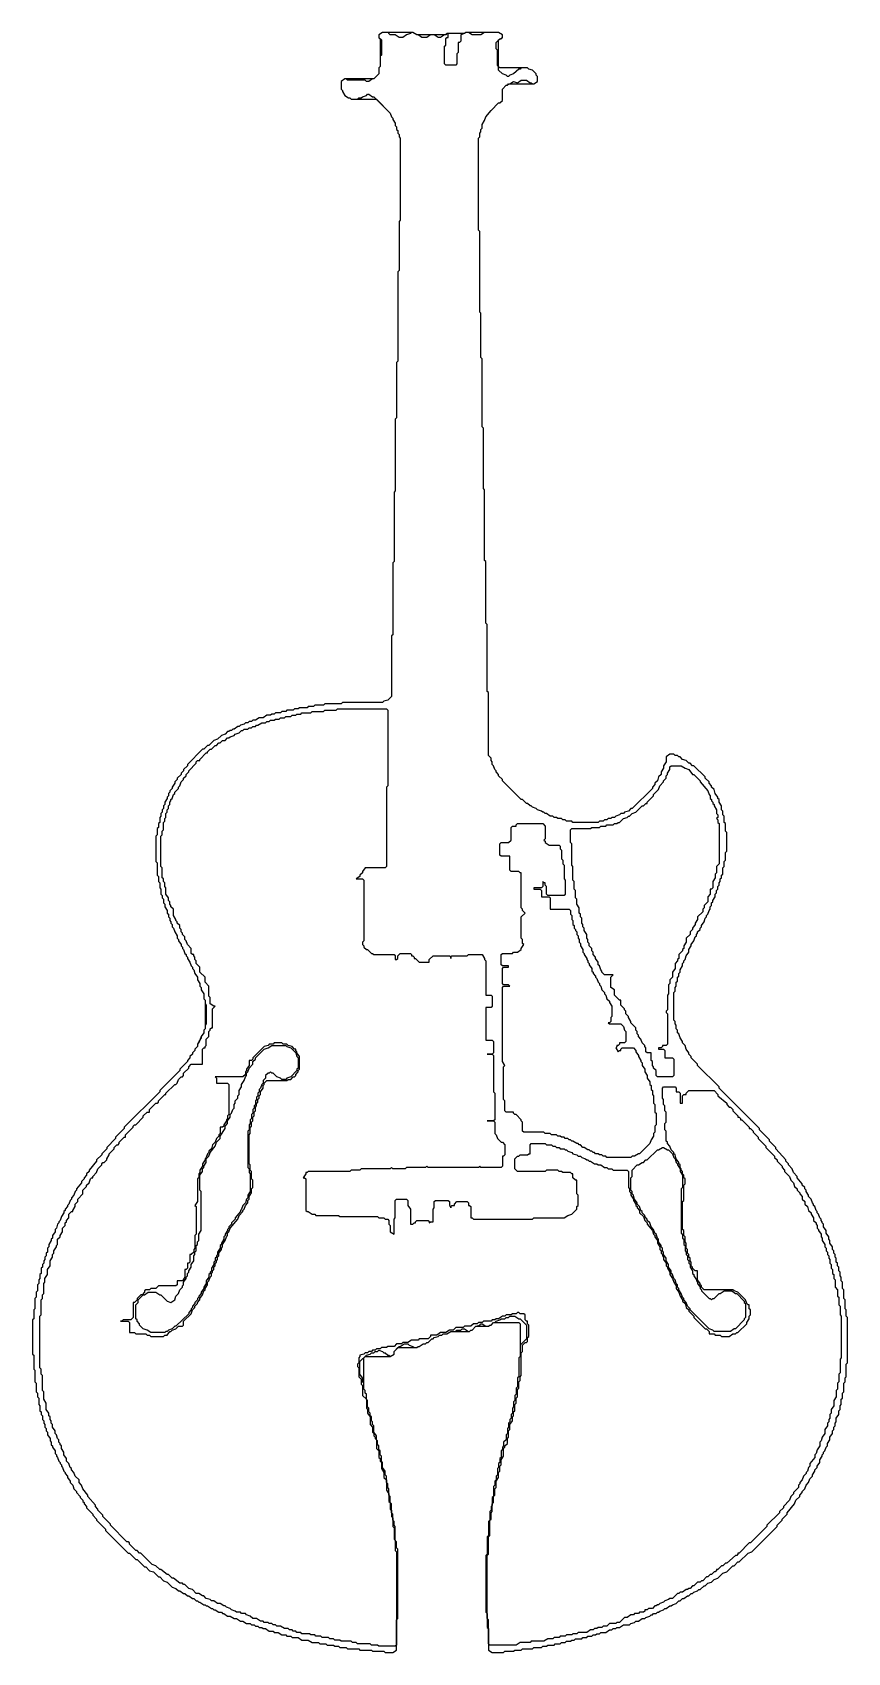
# Model space of a CAD drawing. Extents: x 10 to 581, y 10 to 1145.
import ezdxf

# ---------------------------------------------------------------- set-up
doc = ezdxf.new("R2010")
doc.units = 0
for name, color, linetype in [('BODY_OUTLINE', 7, 'Continuous'), ('CONTROL_CAVITY', 7, 'Continuous'), ('UNKNOWN', 7, 'Continuous')]:
    doc.layers.add(name, color=color, linetype=linetype)

msp = doc.modelspace()

# ---------------------------------------------------------------- linework, layer by layer
at = {"layer": 'BODY_OUTLINE'}
for points in [[(255.4, 1145.3), (252.8, 1143.6), (252.8, 1141.8), (254.6, 1140.1), (254.6, 1129.5), (253.7, 1128.6), (253.7, 1121.5), (252.8, 1120.6), (252.8, 1116.2), (249.3, 1112.7), (248.4, 1112.7), (245.7, 1110.9), (244, 1110.9), (243.1, 1111.8), (230.7, 1111.8), (229.8, 1112.7), (228.9, 1112.7), (226.3, 1110.9), (226.3, 1105.6), (227.2, 1104.7), (227.2, 1103.9), (228.9, 1101.2), (231.6, 1099.4), (232.5, 1099.4), (233.4, 1098.6), (237.8, 1098.6), (238.7, 1099.4), (240.4, 1099.4), (241.3, 1100.3), (244, 1101.2), (244.8, 1102.1), (245.7, 1102.1), (248.4, 1100.3), (249.3, 1100.3), (260.7, 1088.8), (261.6, 1086.2), (262.5, 1085.3), (262.5, 1084.4), (264.3, 1081.8), (264.3, 1080), (265.1, 1079.1), (265.1, 1077.4), (266, 1076.5), (266, 1074.7), (266.9, 1073.8), (266.9, 1072.1), (267.8, 1071.2), (267.8, 1013.8), (266.9, 1012.9), (266.9, 978.5), (266, 977.6), (266, 914.9), (265.1, 914), (265.1, 875.2), (264.3, 874.3), (264.3, 824), (263.4, 823.1), (263.4, 774.6), (262.5, 773.7), (262.5, 723.3), (261.6, 722.5), (261.6, 680.1), (259, 677.4), (256.3, 676.6), (255.4, 675.7), (227.2, 675.7), (226.3, 674.8), (214.8, 674.8), (213.9, 673.9), (207.8, 673.9), (206.9, 673), (203.3, 673), (202.5, 672.1), (197.2, 672.1), (196.3, 671.3), (193.6, 671.3), (192.8, 670.4), (188.3, 670.4), (187.5, 669.5), (184.8, 669.5), (183.9, 668.6), (180.4, 668.6), (179.5, 667.7), (177.7, 667.7), (176.9, 666.8), (174.2, 666.8), (171.6, 665.1), (168.9, 665.1), (166.3, 663.3), (164.5, 663.3), (163.6, 662.4), (161.9, 662.4), (161, 661.5), (159.2, 661.5), (158.3, 660.7), (155.7, 659.8), (154.8, 658.9), (153.9, 658.9), (151.3, 657.1), (150.4, 657.1), (149.5, 656.2), (148.6, 656.2), (147.7, 655.4), (146.8, 655.4), (145.1, 653.6), (142.4, 652.7), (139.8, 650.1), (137.1, 649.2), (133.6, 645.7), (132.7, 645.7), (130.1, 643), (129.2, 643), (118.6, 632.4), (118.6, 631.5), (115.9, 628.9), (115.9, 628), (114.2, 626.2), (114.2, 625.3), (111.5, 622.7), (111.5, 621.8), (109.8, 620.1), (109.8, 619.2), (108, 616.5), (108, 615.6), (106.2, 613.9), (106.2, 613), (105.3, 612.1), (105.3, 610.3), (104.5, 609.5), (104.5, 608.6), (102.7, 605.9), (102.7, 604.2), (101.8, 603.3), (101.8, 601.5), (100.9, 600.6), (100.9, 598.9), (100.1, 598), (100.1, 596.2), (99.2, 595.3), (99.2, 591.8), (98.3, 590.9), (98.3, 588.3), (97.4, 587.4), (97.4, 583), (96.5, 582.1), (96.5, 564.4), (97.4, 563.5), (97.4, 554.7), (98.3, 553.8), (98.3, 550.3), (99.2, 549.4), (99.2, 545.9), (100.1, 545), (100.1, 541.5), (100.9, 540.6), (100.9, 538.8), (101.8, 537.9), (101.8, 535.3), (102.7, 534.4), (102.7, 532.6), (104.5, 530), (104.5, 528.2), (105.3, 527.4), (105.3, 525.6), (106.2, 524.7), (106.2, 522.9), (107.1, 522.1), (107.1, 521.2), (108, 520.3), (108, 518.5), (108.9, 517.6), (109.8, 515), (111.5, 512.3), (111.5, 510.6), (112.4, 509.7), (112.4, 508.8), (114.2, 506.2), (114.2, 505.3), (115.1, 504.4), (115.1, 503.5), (115.9, 502.6), (116.8, 500), (117.7, 499.1), (117.7, 498.2), (118.6, 497.3), (118.6, 496.5), (120.4, 493.8), (121.2, 491.2), (122.1, 490.3), (122.1, 489.4), (123, 488.5), (123.9, 485.9), (125.7, 483.2), (125.7, 481.4), (127.4, 478.8), (127.4, 477), (128.3, 476.1), (128.3, 474.4), (130.1, 471.7), (130.1, 468.2), (131, 467.3), (131, 464.7), (131.8, 463.8), (131.8, 450.5), (131, 449.7), (131, 447), (130.1, 446.1), (130.1, 444.4), (128.3, 441.7), (128.3, 440.8), (126.5, 438.2), (126.5, 437.3), (125.7, 436.4), (125.7, 434.7), (123.9, 432.9), (123.9, 432), (122.1, 430.2), (122.1, 429.4), (120.4, 427.6), (120.4, 426.7), (118.6, 424.9), (118.6, 424.1), (113.3, 418.8), (113.3, 417.9), (99.2, 403.8), (99.2, 402.9), (74.4, 378.1), (74.4, 377.3), (68.3, 371.1), (68.3, 370.2), (62.1, 364), (62.1, 363.1), (58.6, 359.6), (58.6, 358.7), (55, 355.2), (55, 354.3), (49.7, 348.1), (49.7, 347.2), (48, 345.5), (48, 344.6), (46.2, 342.8), (46.2, 342), (44.4, 340.2), (44.4, 339.3), (40.9, 334.9), (40.9, 334), (40, 333.1), (39.1, 330.5), (37.4, 328.7), (37.4, 327.8), (36.5, 326.9), (35.6, 324.3), (34.7, 323.4), (34.7, 322.5), (33, 320.8), (33, 319.9), (32.1, 319), (32.1, 318.1), (30.3, 315.5), (29.4, 312.8), (28.5, 311.9), (28.5, 311.1), (27.7, 310.2), (26.8, 307.5), (25.9, 306.6), (25.9, 304.9), (24.1, 302.2), (24.1, 300.5), (23.2, 299.6), (23.2, 298.7), (21.5, 296), (21.5, 294.3), (20.6, 293.4), (20.6, 290.7), (19.7, 289.9), (19.7, 288.1), (18.8, 287.2), (18.8, 285.4), (17.9, 284.6), (17.9, 282.8), (17.1, 281.9), (17.1, 280.2), (16.2, 279.3), (16.2, 275.7), (15.3, 274.9), (15.3, 272.2), (14.4, 271.3), (14.4, 268.7), (13.5, 267.8), (13.5, 263.4), (12.6, 262.5), (12.6, 259), (11.8, 258.1), (11.8, 251), (10.9, 250.1), (10.9, 244), (10, 243.1), (10, 219.2), (10.9, 218.4), (10.9, 208.6), (11.8, 207.8), (11.8, 199.8), (12.6, 198.9), (12.6, 192.8), (13.5, 191.9), (13.5, 189.2), (14.4, 188.3), (14.4, 183.9), (15.3, 183), (15.3, 179.5), (16.2, 178.6), (16.2, 176.9), (17.1, 176), (17.1, 173.3), (17.9, 172.4), (17.9, 170.7), (18.8, 169.8), (18.8, 168), (19.7, 167.1), (19.7, 165.4), (20.6, 164.5), (20.6, 162.7), (22.4, 160.1), (22.4, 158.3), (23.2, 157.4), (23.2, 155.7), (24.1, 154.8), (24.1, 153.9), (25.9, 151.3), (25.9, 149.5), (26.8, 148.6), (26.8, 147.7), (27.7, 146.8), (28.5, 144.2), (29.4, 143.3), (29.4, 142.4), (30.3, 141.5), (30.3, 140.7), (31.2, 139.8), (32.1, 137.1), (33, 136.2), (33, 135.4), (34.7, 133.6), (34.7, 132.7), (36.5, 130.1), (36.5, 129.2), (38.3, 127.4), (39.1, 124.8), (40.9, 123), (40.9, 122.1), (43.5, 119.5), (43.5, 118.6), (45.3, 116.8), (45.3, 115.9), (46.2, 115.1), (46.2, 114.2), (48, 112.4), (48, 111.5), (52.4, 107.1), (52.4, 106.2), (55, 103.6), (55, 102.7), (61.2, 96.5), (61.2, 95.6), (77.1, 79.7), (78, 79.7), (82.4, 75.3), (83.3, 75.3), (88.6, 70), (89.5, 70), (92.1, 67.4), (94.8, 66.5), (98.3, 63), (99.2, 63), (101.8, 60.3), (104.5, 59.4), (108, 55.9), (110.6, 55), (112.4, 53.3), (113.3, 53.3), (115.9, 51.5), (116.8, 51.5), (118.6, 49.7), (119.5, 49.7), (122.1, 48), (123, 48), (124.8, 46.2), (125.7, 46.2), (126.5, 45.3), (127.4, 45.3), (130.1, 43.5), (131, 43.5), (131.8, 42.7), (132.7, 42.7), (135.4, 40.9), (136.2, 40.9), (137.1, 40), (138, 40), (140.7, 38.3), (142.4, 38.3), (143.3, 37.4), (144.2, 37.4), (146.8, 35.6), (148.6, 35.6), (151.3, 33.8), (153, 33.8), (155.7, 32.1), (157.4, 32.1), (160.1, 30.3), (162.7, 30.3), (163.6, 29.4), (165.4, 29.4), (166.3, 28.5), (168, 28.5), (168.9, 27.7), (170.7, 27.7), (171.6, 26.8), (173.3, 26.8), (176, 25), (178.6, 25), (179.5, 24.1), (182.2, 24.1), (184.8, 22.4), (187.5, 22.4), (188.3, 21.5), (191, 21.5), (191.9, 20.6), (196.3, 20.6), (198.9, 18.8), (203.3, 18.8), (206, 17.1), (210.4, 17.1), (211.3, 16.2), (215.7, 16.2), (216.6, 15.3), (221, 15.3), (221.9, 14.4), (224.5, 14.4), (225.4, 13.5), (229.8, 13.5), (230.7, 12.6), (238.7, 12.6), (239.5, 11.8), (247.5, 11.8), (248.4, 10.9), (256.3, 10.9), (257.2, 10), (262.5, 10), (265.1, 11.8), (265.1, 33), (266, 33.8), (266, 82.4), (265.1, 83.3), (265.1, 87.7), (264.3, 88.6), (264.3, 98.3), (263.4, 99.2), (263.4, 101.8), (262.5, 102.7), (262.5, 107.1), (261.6, 108), (261.6, 114.2), (260.7, 115.1), (260.7, 119.5), (259.8, 120.4), (259.8, 124.8), (259, 125.7), (259, 128.3), (258.1, 129.2), (258.1, 133.6), (257.2, 134.5), (257.2, 137.1), (255.4, 139.8), (255.4, 143.3), (254.6, 144.2), (254.6, 147.7), (253.7, 148.6), (253.7, 151.3), (252.8, 152.1), (252.8, 154.8), (251.9, 155.7), (251.9, 158.3), (251, 159.2), (251, 161.9), (249.3, 164.5), (249.3, 168.9), (248.4, 169.8), (248.4, 171.6), (247.5, 172.4), (247.5, 175.1), (246.6, 176), (246.6, 177.7), (245.7, 178.6), (245.7, 181.3), (244.8, 182.2), (244.8, 186.6), (244, 187.5), (244, 191), (243.1, 191.9), (243.1, 193.6), (242.2, 194.5), (242.2, 198.9), (241.3, 199.8), (241.3, 202.5), (239.5, 205.1), (239.5, 213.9), (244, 218.4), (246.6, 219.2), (247.5, 220.1), (249.3, 220.1), (250.1, 221), (251.9, 221), (252.8, 221.9), (255.4, 221), (256.3, 220.1), (257.2, 220.1), (259, 218.4), (259.8, 218.4), (260.7, 217.5), (263.4, 219.2), (263.4, 221), (266.9, 224.5), (267.8, 224.5), (270.4, 226.3), (273.1, 226.3), (274, 225.4), (276.6, 224.5), (277.5, 223.7), (279.3, 223.7), (280.2, 224.5), (281, 224.5), (283.7, 226.3), (285.4, 226.3), (286.3, 227.2), (287.2, 227.2), (289.9, 229.8), (290.7, 229.8), (291.6, 230.7), (294.3, 231.6), (295.2, 232.5), (296.9, 232.5), (297.8, 233.4), (300.5, 233.4), (303.1, 235.1), (306.6, 235.1), (307.5, 236), (310.2, 236), (311.1, 236.9), (312.8, 236.9), (315.5, 235.1), (316.3, 235.1), (317.2, 236), (318.1, 236), (320.8, 238.7), (323.4, 239.5), (324.3, 240.4), (325.2, 240.4), (327.8, 238.7), (329.6, 238.7), (330.5, 239.5), (331.4, 239.5), (333.1, 241.3), (334, 241.3), (334.9, 242.2), (337.5, 243.1), (338.4, 244), (341.1, 244), (342, 244.8), (343.7, 244.8), (344.6, 245.7), (348.1, 245.7), (350.8, 244), (351.7, 244), (356.1, 239.5), (356.1, 229.8), (351.7, 225.4), (351.7, 217.5), (350.8, 216.6), (350.8, 203.3), (349.9, 202.5), (349.9, 196.3), (349, 195.4), (349, 191), (348.1, 190.1), (348.1, 186.6), (347.2, 185.7), (347.2, 182.2), (346.4, 181.3), (346.4, 177.7), (345.5, 176.9), (345.5, 174.2), (344.6, 173.3), (344.6, 171.6), (343.7, 170.7), (343.7, 168), (342.8, 167.1), (342.8, 163.6), (342, 162.7), (342, 159.2), (340.2, 157.4), (340.2, 154.8), (339.3, 153.9), (339.3, 152.1), (338.4, 151.3), (338.4, 146.8), (337.5, 146), (337.5, 143.3), (336.7, 142.4), (336.7, 139.8), (335.8, 138.9), (335.8, 134.5), (334.9, 133.6), (334.9, 131), (334, 130.1), (334, 127.4), (333.1, 126.5), (333.1, 119.5), (332.2, 118.6), (332.2, 113.3), (331.4, 112.4), (331.4, 109.8), (330.5, 108.9), (330.5, 102.7), (329.6, 101.8), (329.6, 92.1), (328.7, 91.2), (328.7, 78.9), (327.8, 78), (327.8, 38.3), (328.7, 37.4), (328.7, 27.7), (329.6, 26.8), (329.6, 11.8), (332.2, 10), (340.2, 10), (341.1, 10.9), (347.2, 10.9), (348.1, 11.8), (352.5, 11.8), (353.4, 12.6), (360.5, 12.6), (361.4, 13.5), (366.7, 13.5), (367.6, 14.4), (370.2, 14.4), (371.1, 15.3), (375.5, 15.3), (376.4, 16.2), (379.9, 16.2), (380.8, 17.1), (383.4, 17.1), (384.3, 17.9), (387, 17.9), (387.9, 18.8), (389.6, 18.8), (390.5, 19.7), (394.9, 19.7), (395.8, 20.6), (398.5, 20.6), (399.3, 21.5), (402, 21.5), (402.9, 22.4), (404.6, 22.4), (405.5, 23.2), (407.3, 23.2), (408.2, 24.1), (411.7, 24.1), (414.3, 25.9), (416.1, 25.9), (417, 26.8), (418.8, 26.8), (419.6, 27.7), (421.4, 27.7), (424.1, 29.4), (428.5, 29.4), (429.4, 30.3), (432, 31.2), (432.9, 32.1), (434.7, 32.1), (437.3, 33.8), (439.1, 33.8), (439.9, 34.7), (442.6, 35.6), (443.5, 36.5), (444.4, 36.5), (445.2, 37.4), (447, 37.4), (447.9, 38.3), (448.8, 38.3), (449.7, 39.1), (452.3, 40), (453.2, 40.9), (454.1, 40.9), (456.7, 42.7), (457.6, 42.7), (458.5, 43.5), (461.1, 44.4), (462.9, 46.2), (463.8, 46.2), (465.6, 48), (466.4, 48), (469.1, 49.7), (470, 49.7), (471.7, 51.5), (472.6, 51.5), (473.5, 52.4), (476.1, 53.3), (477, 54.1), (477.9, 54.1), (480.6, 56.8), (481.4, 56.8), (483.2, 58.6), (485.9, 59.4), (487.6, 61.2), (490.3, 62.1), (493.8, 65.6), (496.5, 66.5), (500.9, 70.9), (501.7, 70.9), (504.4, 73.6), (505.3, 73.6), (511.5, 79.7), (514.1, 80.6), (531.8, 98.3), (531.8, 99.2), (535.3, 102.7), (535.3, 103.6), (538.8, 107.1), (538.8, 108), (544.1, 114.2), (545, 116.8), (547.7, 119.5), (547.7, 120.4), (549.4, 122.1), (549.4, 123), (551.2, 124.8), (552.1, 127.4), (553.8, 129.2), (554.7, 131.8), (556.5, 133.6), (556.5, 134.5), (558.3, 137.1), (558.3, 138), (560, 139.8), (560, 140.7), (561.8, 143.3), (561.8, 145.1), (563.5, 147.7), (563.5, 148.6), (564.4, 149.5), (564.4, 150.4), (565.3, 151.3), (566.2, 153.9), (567.1, 154.8), (567.1, 156.6), (568.8, 159.2), (568.8, 161), (570.6, 163.6), (570.6, 165.4), (571.5, 166.3), (571.5, 168), (572.4, 168.9), (572.4, 170.7), (573.3, 171.6), (573.3, 174.2), (575, 176.9), (575, 179.5), (575.9, 180.4), (575.9, 183), (576.8, 183.9), (576.8, 187.5), (577.7, 188.3), (577.7, 191.9), (578.6, 192.8), (578.6, 198.9), (579.4, 199.8), (579.4, 202.5), (580.3, 203.3), (580.3, 212.2), (581.2, 213.1), (581.2, 244.8), (580.3, 245.7), (580.3, 250.1), (579.4, 251), (579.4, 257.2), (578.6, 258.1), (578.6, 264.3), (577.7, 265.1), (577.7, 269.6), (576.8, 270.4), (576.8, 273.1), (575.9, 274), (575.9, 276.6), (575, 277.5), (575, 280.2), (574.1, 281), (574.1, 282.8), (573.3, 283.7), (573.3, 286.3), (572.4, 287.2), (572.4, 289), (571.5, 289.9), (571.5, 291.6), (570.6, 292.5), (570.6, 294.3), (568.8, 296.9), (568.8, 298.7), (568, 299.6), (568, 301.3), (566.2, 304), (566.2, 305.8), (564.4, 308.4), (564.4, 310.2), (563.5, 311.1), (563.5, 311.9), (562.7, 312.8), (562.7, 313.7), (561.8, 314.6), (560.9, 317.2), (560, 318.1), (560, 319), (559.1, 319.9), (558.3, 322.5), (557.4, 323.4), (557.4, 324.3), (556.5, 325.2), (555.6, 327.8), (553.8, 329.6), (553.8, 330.5), (552.1, 333.1), (552.1, 334), (551.2, 334.9), (551.2, 335.8), (549.4, 337.5), (549.4, 338.4), (545.9, 342.8), (545.9, 343.7), (543.2, 346.4), (542.4, 349), (539.7, 351.7), (539.7, 352.5), (537.9, 354.3), (537.9, 355.2), (530.9, 363.1), (530.9, 364), (526.5, 368.4), (526.5, 369.3), (519.4, 376.4), (519.4, 377.3), (491.2, 405.5), (491.2, 406.4), (476.1, 421.4), (476.1, 422.3), (471.7, 426.7), (471.7, 427.6), (470, 429.4), (470, 430.2), (468.2, 432.9), (467.3, 435.5), (465.6, 437.3), (465.6, 438.2), (463.8, 440.8), (462.9, 443.5), (462, 444.4), (462, 446.1), (461.1, 447), (461.1, 449.7), (460.3, 450.5), (460.3, 452.3), (459.4, 453.2), (459.4, 472.6), (460.3, 473.5), (460.3, 476.1), (461.1, 477), (461.1, 479.7), (462, 480.6), (462, 483.2), (462.9, 484.1), (462.9, 485.9), (463.8, 486.7), (463.8, 488.5), (465.6, 491.2), (465.6, 492.9), (466.4, 493.8), (466.4, 494.7), (467.3, 495.6), (468.2, 498.2), (470, 500.9), (470, 502.6), (471.7, 505.3), (471.7, 506.2), (473.5, 508.8), (474.4, 511.5), (475.3, 512.3), (475.3, 513.2), (476.1, 514.1), (476.1, 515), (477.9, 516.8), (477.9, 517.6), (478.8, 518.5), (478.8, 519.4), (480.6, 522.1), (481.4, 524.7), (482.3, 525.6), (482.3, 526.5), (483.2, 527.4), (484.1, 530), (485, 530.9), (485, 532.6), (485.9, 533.5), (485.9, 535.3), (486.7, 536.2), (486.7, 537.1), (488.5, 539.7), (488.5, 541.5), (489.4, 542.4), (489.4, 544.1), (490.3, 545), (490.3, 546.8), (491.2, 547.7), (491.2, 549.4), (492, 550.3), (492, 552.1), (492.9, 553), (492.9, 554.7), (493.8, 555.6), (493.8, 560), (494.7, 560.9), (494.7, 564.4), (495.6, 565.3), (495.6, 570.6), (496.5, 571.5), (496.5, 584.7), (495.6, 585.6), (495.6, 590.9), (494.7, 591.8), (494.7, 596.2), (493.8, 597.1), (493.8, 599.7), (492.9, 600.6), (492.9, 603.3), (491.2, 605.9), (491.2, 607.7), (490.3, 608.6), (490.3, 609.5), (488.5, 612.1), (487.6, 614.8), (485.9, 616.5), (485.9, 617.4), (484.1, 619.2), (484.1, 620.1), (481.4, 622.7), (481.4, 623.6), (473.5, 631.5), (472.6, 631.5), (470.8, 633.3), (470, 633.3), (468.2, 635.1), (465.6, 635.9), (463.8, 637.7), (462.9, 637.7), (462, 638.6), (460.3, 638.6), (459.4, 639.5), (456.7, 639.5), (454.1, 637.7), (454.1, 634.2), (452.3, 631.5), (452.3, 629.8), (450.5, 627.1), (450.5, 625.3), (448.8, 623.6), (447.9, 620.9), (446.1, 619.2), (446.1, 618.3), (444.4, 616.5), (444.4, 615.6), (430.2, 601.5), (429.4, 601.5), (427.6, 599.7), (424.9, 598.9), (424.1, 598), (422.3, 598), (421.4, 597.1), (418.8, 596.2), (417.9, 595.3), (416.1, 595.3), (415.2, 594.4), (413.5, 594.4), (412.6, 593.6), (410.8, 593.6), (409.9, 592.7), (407.3, 592.7), (406.4, 591.8), (388.7, 591.8), (387.9, 592.7), (384.3, 592.7), (383.4, 593.6), (381.7, 593.6), (380.8, 594.4), (378.1, 594.4), (377.3, 595.3), (375.5, 595.3), (374.6, 596.2), (372.9, 596.2), (370.2, 598), (369.3, 598), (368.4, 598.9), (367.6, 598.9), (366.7, 599.7), (364, 600.6), (363.1, 601.5), (360.5, 602.4), (359.6, 603.3), (358.7, 603.3), (357, 605), (356.1, 605), (353.4, 607.7), (352.5, 607.7), (339.3, 620.9), (339.3, 621.8), (336.7, 624.5), (336.7, 625.3), (334.9, 627.1), (334.9, 628), (334, 628.9), (333.1, 631.5), (332.2, 632.4), (332.2, 634.2), (331.4, 635.1), (331.4, 636.8), (329.6, 638.6), (329.6, 682.7), (328.7, 683.6), (328.7, 730.4), (327.8, 731.3), (327.8, 774.6), (326.9, 775.4), (326.9, 824.9), (326.1, 825.8), (326.1, 868.1), (325.2, 869), (325.2, 916.7), (324.3, 917.6), (324.3, 948.5), (323.4, 949.4), (323.4, 1005.9), (322.5, 1006.7), (322.5, 1071.2), (323.4, 1072.1), (323.4, 1074.7), (324.3, 1075.6), (324.3, 1077.4), (325.2, 1078.3), (325.2, 1080.9), (326.9, 1083.5), (327.8, 1086.2), (331.4, 1090.6), (336.7, 1095.9), (337.5, 1095.9), (339.3, 1097.7), (339.3, 1105.6), (342, 1108.3), (344.6, 1109.2), (347.2, 1110.9), (349.9, 1110), (352.5, 1111.8), (356.1, 1111.8), (358.7, 1110), (359.6, 1110), (360.5, 1109.2), (361.4, 1109.2), (364, 1110.9), (364, 1114.4), (363.1, 1115.3), (363.1, 1116.2), (360.5, 1118.9), (357.8, 1119.7), (357, 1120.6), (352.5, 1120.6), (351.7, 1119.7), (350.8, 1119.7), (347.2, 1116.2), (344.6, 1115.3), (343.7, 1114.4), (342.8, 1114.4), (342, 1115.3), (339.3, 1116.2), (336.7, 1118.9), (336.7, 1121.5), (335.8, 1122.4), (335.8, 1133), (334.9, 1133.9), (334.9, 1138.3), (337.5, 1140.9), (338.4, 1140.9), (339.3, 1141.8), (339.3, 1143.6), (336.7, 1145.3), (326.9, 1145.3), (324.3, 1143.6), (318.1, 1143.6), (315.5, 1145.3), (313.7, 1145.3), (312.8, 1144.5), (310.2, 1143.6), (310.2, 1139.2), (309.3, 1138.3), (308.4, 1138.3), (308.4, 1131.2), (307.5, 1130.3), (307.5, 1123.3), (306.6, 1122.4), (299.6, 1122.4), (298.7, 1123.3), (298.7, 1135.6), (299.6, 1136.5), (299.6, 1140.9), (300.5, 1141.8), (301.3, 1141.8), (301.3, 1144.5), (298.7, 1143.6), (296, 1141.8), (294.3, 1141.8), (291.6, 1143.6), (289, 1143.6), (286.3, 1141.8), (282.8, 1141.8), (280.2, 1143.6), (279.3, 1143.6), (276.6, 1145.3), (275.7, 1145.3), (274.9, 1144.5), (272.2, 1143.6), (269.6, 1141.8), (266.9, 1141.8), (264.3, 1143.6), (260.7, 1143.6), (259.8, 1144.5), (259.8, 1145.3)], [(255.4, 1145.3), (252.8, 1143.6), (252.8, 1141.8), (253.7, 1140.9), (253.7, 1121.5), (252.8, 1120.6), (252.8, 1116.2), (249.3, 1112.7), (228.9, 1112.7), (226.3, 1110.9), (226.3, 1105.6), (227.2, 1104.7), (227.2, 1103.9), (228.9, 1101.2), (231.6, 1099.4), (232.5, 1099.4), (233.4, 1098.6), (251, 1098.6), (260.7, 1088.8), (261.6, 1086.2), (262.5, 1085.3), (262.5, 1084.4), (264.3, 1081.8), (264.3, 1080), (265.1, 1079.1), (265.1, 1077.4), (266, 1076.5), (266, 1074.7), (266.9, 1073.8), (266.9, 1072.1), (267.8, 1071.2), (267.8, 1013.8), (266.9, 1012.9), (266.9, 978.5), (266, 977.6), (266, 914.9), (265.1, 914), (265.1, 875.2), (264.3, 874.3), (264.3, 824), (263.4, 823.1), (263.4, 774.6), (262.5, 773.7), (262.5, 723.3), (261.6, 722.5), (261.6, 680.1), (259, 677.4), (256.3, 676.6), (255.4, 675.7), (227.2, 675.7), (226.3, 674.8), (214.8, 674.8), (213.9, 673.9), (207.8, 673.9), (206.9, 673), (203.3, 673), (202.5, 672.1), (197.2, 672.1), (196.3, 671.3), (193.6, 671.3), (192.8, 670.4), (188.3, 670.4), (187.5, 669.5), (184.8, 669.5), (183.9, 668.6), (180.4, 668.6), (179.5, 667.7), (177.7, 667.7), (176.9, 666.8), (174.2, 666.8), (171.6, 665.1), (168.9, 665.1), (166.3, 663.3), (164.5, 663.3), (163.6, 662.4), (161.9, 662.4), (161, 661.5), (159.2, 661.5), (158.3, 660.7), (155.7, 659.8), (154.8, 658.9), (153.9, 658.9), (151.3, 657.1), (150.4, 657.1), (149.5, 656.2), (148.6, 656.2), (147.7, 655.4), (146.8, 655.4), (145.1, 653.6), (142.4, 652.7), (139.8, 650.1), (137.1, 649.2), (133.6, 645.7), (132.7, 645.7), (130.1, 643), (129.2, 643), (118.6, 632.4), (118.6, 631.5), (115.9, 628.9), (115.9, 628), (114.2, 626.2), (114.2, 625.3), (111.5, 622.7), (111.5, 621.8), (109.8, 620.1), (109.8, 619.2), (108, 616.5), (108, 615.6), (106.2, 613.9), (106.2, 613), (105.3, 612.1), (105.3, 610.3), (104.5, 609.5), (104.5, 608.6), (102.7, 605.9), (102.7, 604.2), (101.8, 603.3), (101.8, 601.5), (100.9, 600.6), (100.9, 598.9), (100.1, 598), (100.1, 596.2), (99.2, 595.3), (99.2, 591.8), (98.3, 590.9), (98.3, 588.3), (97.4, 587.4), (97.4, 583), (96.5, 582.1), (96.5, 564.4), (97.4, 563.5), (97.4, 554.7), (98.3, 553.8), (98.3, 550.3), (99.2, 549.4), (99.2, 545.9), (100.1, 545), (100.1, 541.5), (100.9, 540.6), (100.9, 538.8), (101.8, 537.9), (101.8, 535.3), (102.7, 534.4), (102.7, 532.6), (104.5, 530), (104.5, 528.2), (105.3, 527.4), (105.3, 525.6), (106.2, 524.7), (106.2, 522.9), (107.1, 522.1), (107.1, 521.2), (108, 520.3), (108, 518.5), (108.9, 517.6), (109.8, 515), (111.5, 512.3), (111.5, 510.6), (112.4, 509.7), (112.4, 508.8), (114.2, 506.2), (114.2, 505.3), (115.1, 504.4), (115.1, 503.5), (115.9, 502.6), (116.8, 500), (117.7, 499.1), (117.7, 498.2), (118.6, 497.3), (118.6, 496.5), (120.4, 493.8), (121.2, 491.2), (122.1, 490.3), (122.1, 489.4), (123, 488.5), (123.9, 485.9), (125.7, 483.2), (125.7, 481.4), (127.4, 478.8), (127.4, 477), (128.3, 476.1), (128.3, 474.4), (130.1, 471.7), (130.1, 468.2), (131, 467.3), (131, 447), (130.1, 446.1), (130.1, 444.4), (128.3, 441.7), (127.4, 439.1), (125.7, 436.4), (125.7, 434.7), (123.9, 432.9), (123.9, 432), (122.1, 430.2), (122.1, 429.4), (120.4, 427.6), (120.4, 426.7), (118.6, 424.9), (118.6, 424.1), (113.3, 418.8), (113.3, 417.9), (99.2, 403.8), (99.2, 402.9), (74.4, 378.1), (74.4, 377.3), (68.3, 371.1), (68.3, 370.2), (62.1, 364), (62.1, 363.1), (58.6, 359.6), (58.6, 358.7), (55, 355.2), (55, 354.3), (49.7, 348.1), (49.7, 347.2), (48, 345.5), (48, 344.6), (46.2, 342.8), (46.2, 342), (44.4, 340.2), (44.4, 339.3), (40.9, 334.9), (40.9, 334), (40, 333.1), (39.1, 330.5), (37.4, 328.7), (37.4, 327.8), (36.5, 326.9), (35.6, 324.3), (34.7, 323.4), (34.7, 322.5), (33, 320.8), (33, 319.9), (32.1, 319), (32.1, 318.1), (30.3, 315.5), (29.4, 312.8), (28.5, 311.9), (28.5, 311.1), (27.7, 310.2), (26.8, 307.5), (25.9, 306.6), (25.9, 304.9), (24.1, 302.2), (24.1, 300.5), (23.2, 299.6), (23.2, 298.7), (21.5, 296), (21.5, 294.3), (20.6, 293.4), (20.6, 290.7), (19.7, 289.9), (19.7, 288.1), (18.8, 287.2), (18.8, 285.4), (17.9, 284.6), (17.9, 282.8), (17.1, 281.9), (17.1, 280.2), (16.2, 279.3), (16.2, 275.7), (15.3, 274.9), (15.3, 272.2), (14.4, 271.3), (14.4, 268.7), (13.5, 267.8), (13.5, 263.4), (12.6, 262.5), (12.6, 259), (11.8, 258.1), (11.8, 251), (10.9, 250.1), (10.9, 244), (10, 243.1), (10, 219.2), (10.9, 218.4), (10.9, 208.6), (11.8, 207.8), (11.8, 199.8), (12.6, 198.9), (12.6, 192.8), (13.5, 191.9), (13.5, 189.2), (14.4, 188.3), (14.4, 183.9), (15.3, 183), (15.3, 179.5), (16.2, 178.6), (16.2, 176.9), (17.1, 176), (17.1, 173.3), (17.9, 172.4), (17.9, 170.7), (18.8, 169.8), (18.8, 168), (19.7, 167.1), (19.7, 165.4), (20.6, 164.5), (20.6, 162.7), (22.4, 160.1), (22.4, 158.3), (23.2, 157.4), (23.2, 155.7), (24.1, 154.8), (24.1, 153.9), (25.9, 151.3), (25.9, 149.5), (26.8, 148.6), (26.8, 147.7), (27.7, 146.8), (28.5, 144.2), (29.4, 143.3), (29.4, 142.4), (30.3, 141.5), (30.3, 140.7), (31.2, 139.8), (32.1, 137.1), (33, 136.2), (33, 135.4), (34.7, 133.6), (34.7, 132.7), (36.5, 130.1), (36.5, 129.2), (38.3, 127.4), (39.1, 124.8), (40.9, 123), (40.9, 122.1), (43.5, 119.5), (43.5, 118.6), (45.3, 116.8), (45.3, 115.9), (46.2, 115.1), (46.2, 114.2), (48, 112.4), (48, 111.5), (52.4, 107.1), (52.4, 106.2), (55, 103.6), (55, 102.7), (61.2, 96.5), (61.2, 95.6), (77.1, 79.7), (78, 79.7), (82.4, 75.3), (83.3, 75.3), (88.6, 70), (89.5, 70), (92.1, 67.4), (94.8, 66.5), (98.3, 63), (99.2, 63), (101.8, 60.3), (104.5, 59.4), (108, 55.9), (110.6, 55), (112.4, 53.3), (113.3, 53.3), (115.9, 51.5), (116.8, 51.5), (118.6, 49.7), (119.5, 49.7), (122.1, 48), (123, 48), (124.8, 46.2), (125.7, 46.2), (126.5, 45.3), (127.4, 45.3), (130.1, 43.5), (131, 43.5), (131.8, 42.7), (132.7, 42.7), (135.4, 40.9), (136.2, 40.9), (137.1, 40), (138, 40), (140.7, 38.3), (142.4, 38.3), (143.3, 37.4), (144.2, 37.4), (146.8, 35.6), (148.6, 35.6), (151.3, 33.8), (153, 33.8), (155.7, 32.1), (157.4, 32.1), (160.1, 30.3), (162.7, 30.3), (163.6, 29.4), (165.4, 29.4), (166.3, 28.5), (168, 28.5), (168.9, 27.7), (170.7, 27.7), (171.6, 26.8), (173.3, 26.8), (176, 25), (178.6, 25), (179.5, 24.1), (182.2, 24.1), (184.8, 22.4), (187.5, 22.4), (188.3, 21.5), (191, 21.5), (191.9, 20.6), (196.3, 20.6), (198.9, 18.8), (203.3, 18.8), (206, 17.1), (210.4, 17.1), (211.3, 16.2), (215.7, 16.2), (216.6, 15.3), (221, 15.3), (221.9, 14.4), (224.5, 14.4), (225.4, 13.5), (229.8, 13.5), (230.7, 12.6), (238.7, 12.6), (239.5, 11.8), (247.5, 11.8), (248.4, 10.9), (256.3, 10.9), (257.2, 10), (262.5, 10), (265.1, 11.8), (265.1, 33), (266, 33.8), (266, 82.4), (265.1, 83.3), (265.1, 87.7), (264.3, 88.6), (264.3, 98.3), (263.4, 99.2), (263.4, 101.8), (262.5, 102.7), (262.5, 107.1), (261.6, 108), (261.6, 114.2), (260.7, 115.1), (260.7, 119.5), (259.8, 120.4), (259.8, 124.8), (259, 125.7), (259, 128.3), (258.1, 129.2), (258.1, 133.6), (257.2, 134.5), (257.2, 137.1), (255.4, 139.8), (255.4, 143.3), (254.6, 144.2), (254.6, 147.7), (253.7, 148.6), (253.7, 151.3), (252.8, 152.1), (252.8, 154.8), (251.9, 155.7), (251.9, 158.3), (251, 159.2), (251, 161.9), (249.3, 164.5), (249.3, 168.9), (248.4, 169.8), (248.4, 171.6), (247.5, 172.4), (247.5, 175.1), (246.6, 176), (246.6, 177.7), (245.7, 178.6), (245.7, 181.3), (244.8, 182.2), (244.8, 186.6), (244, 187.5), (244, 191), (243.1, 191.9), (243.1, 193.6), (242.2, 194.5), (242.2, 216.6), (243.1, 217.5), (260.7, 217.5), (263.4, 219.2), (263.4, 221), (266, 223.7), (279.3, 223.7), (280.2, 224.5), (281, 224.5), (283.7, 226.3), (285.4, 226.3), (286.3, 227.2), (287.2, 227.2), (289.9, 229.8), (290.7, 229.8), (291.6, 230.7), (294.3, 231.6), (295.2, 232.5), (296.9, 232.5), (297.8, 233.4), (300.5, 233.4), (303.1, 235.1), (316.3, 235.1), (317.2, 236), (318.1, 236), (320.8, 238.7), (329.6, 238.7), (330.5, 239.5), (331.4, 239.5), (333.1, 241.3), (350.8, 241.3), (351.7, 240.4), (351.7, 217.5), (350.8, 216.6), (350.8, 203.3), (349.9, 202.5), (349.9, 196.3), (349, 195.4), (349, 191), (348.1, 190.1), (348.1, 186.6), (347.2, 185.7), (347.2, 182.2), (346.4, 181.3), (346.4, 177.7), (345.5, 176.9), (345.5, 174.2), (344.6, 173.3), (344.6, 171.6), (343.7, 170.7), (343.7, 168), (342.8, 167.1), (342.8, 163.6), (342, 162.7), (342, 159.2), (340.2, 157.4), (340.2, 154.8), (339.3, 153.9), (339.3, 152.1), (338.4, 151.3), (338.4, 146.8), (337.5, 146), (337.5, 143.3), (336.7, 142.4), (336.7, 139.8), (335.8, 138.9), (335.8, 134.5), (334.9, 133.6), (334.9, 131), (334, 130.1), (334, 127.4), (333.1, 126.5), (333.1, 119.5), (332.2, 118.6), (332.2, 113.3), (331.4, 112.4), (331.4, 109.8), (330.5, 108.9), (330.5, 102.7), (329.6, 101.8), (329.6, 92.1), (328.7, 91.2), (328.7, 78.9), (327.8, 78), (327.8, 38.3), (328.7, 37.4), (328.7, 27.7), (329.6, 26.8), (329.6, 11.8), (332.2, 10), (340.2, 10), (341.1, 10.9), (347.2, 10.9), (348.1, 11.8), (352.5, 11.8), (353.4, 12.6), (360.5, 12.6), (361.4, 13.5), (366.7, 13.5), (367.6, 14.4), (370.2, 14.4), (371.1, 15.3), (375.5, 15.3), (376.4, 16.2), (379.9, 16.2), (380.8, 17.1), (383.4, 17.1), (384.3, 17.9), (387, 17.9), (387.9, 18.8), (389.6, 18.8), (390.5, 19.7), (394.9, 19.7), (395.8, 20.6), (398.5, 20.6), (399.3, 21.5), (402, 21.5), (402.9, 22.4), (404.6, 22.4), (405.5, 23.2), (407.3, 23.2), (408.2, 24.1), (411.7, 24.1), (414.3, 25.9), (416.1, 25.9), (417, 26.8), (418.8, 26.8), (419.6, 27.7), (421.4, 27.7), (424.1, 29.4), (428.5, 29.4), (429.4, 30.3), (432, 31.2), (432.9, 32.1), (434.7, 32.1), (437.3, 33.8), (439.1, 33.8), (439.9, 34.7), (442.6, 35.6), (443.5, 36.5), (444.4, 36.5), (445.2, 37.4), (447, 37.4), (447.9, 38.3), (448.8, 38.3), (449.7, 39.1), (452.3, 40), (453.2, 40.9), (454.1, 40.9), (456.7, 42.7), (457.6, 42.7), (458.5, 43.5), (461.1, 44.4), (462.9, 46.2), (463.8, 46.2), (465.6, 48), (466.4, 48), (469.1, 49.7), (470, 49.7), (471.7, 51.5), (472.6, 51.5), (473.5, 52.4), (476.1, 53.3), (477, 54.1), (477.9, 54.1), (480.6, 56.8), (481.4, 56.8), (483.2, 58.6), (485.9, 59.4), (487.6, 61.2), (490.3, 62.1), (493.8, 65.6), (496.5, 66.5), (500.9, 70.9), (501.7, 70.9), (504.4, 73.6), (505.3, 73.6), (511.5, 79.7), (514.1, 80.6), (531.8, 98.3), (531.8, 99.2), (535.3, 102.7), (535.3, 103.6), (538.8, 107.1), (538.8, 108), (544.1, 114.2), (545, 116.8), (547.7, 119.5), (547.7, 120.4), (549.4, 122.1), (549.4, 123), (551.2, 124.8), (552.1, 127.4), (553.8, 129.2), (554.7, 131.8), (556.5, 133.6), (556.5, 134.5), (558.3, 137.1), (558.3, 138), (560, 139.8), (560, 140.7), (561.8, 143.3), (561.8, 145.1), (563.5, 147.7), (563.5, 148.6), (564.4, 149.5), (564.4, 150.4), (565.3, 151.3), (566.2, 153.9), (567.1, 154.8), (567.1, 156.6), (568.8, 159.2), (568.8, 161), (570.6, 163.6), (570.6, 165.4), (571.5, 166.3), (571.5, 168), (572.4, 168.9), (572.4, 170.7), (573.3, 171.6), (573.3, 174.2), (575, 176.9), (575, 179.5), (575.9, 180.4), (575.9, 183), (576.8, 183.9), (576.8, 187.5), (577.7, 188.3), (577.7, 191.9), (578.6, 192.8), (578.6, 198.9), (579.4, 199.8), (579.4, 202.5), (580.3, 203.3), (580.3, 212.2), (581.2, 213.1), (581.2, 244.8), (580.3, 245.7), (580.3, 250.1), (579.4, 251), (579.4, 257.2), (578.6, 258.1), (578.6, 264.3), (577.7, 265.1), (577.7, 269.6), (576.8, 270.4), (576.8, 273.1), (575.9, 274), (575.9, 276.6), (575, 277.5), (575, 280.2), (574.1, 281), (574.1, 282.8), (573.3, 283.7), (573.3, 286.3), (572.4, 287.2), (572.4, 289), (571.5, 289.9), (571.5, 291.6), (570.6, 292.5), (570.6, 294.3), (568.8, 296.9), (568.8, 298.7), (568, 299.6), (568, 301.3), (566.2, 304), (566.2, 305.8), (564.4, 308.4), (564.4, 310.2), (563.5, 311.1), (563.5, 311.9), (562.7, 312.8), (562.7, 313.7), (561.8, 314.6), (560.9, 317.2), (560, 318.1), (560, 319), (559.1, 319.9), (558.3, 322.5), (557.4, 323.4), (557.4, 324.3), (556.5, 325.2), (555.6, 327.8), (553.8, 329.6), (553.8, 330.5), (552.1, 333.1), (552.1, 334), (551.2, 334.9), (551.2, 335.8), (549.4, 337.5), (549.4, 338.4), (545.9, 342.8), (545.9, 343.7), (543.2, 346.4), (542.4, 349), (539.7, 351.7), (539.7, 352.5), (537.9, 354.3), (537.9, 355.2), (530.9, 363.1), (530.9, 364), (526.5, 368.4), (526.5, 369.3), (519.4, 376.4), (519.4, 377.3), (491.2, 405.5), (491.2, 406.4), (476.1, 421.4), (476.1, 422.3), (471.7, 426.7), (471.7, 427.6), (470, 429.4), (470, 430.2), (468.2, 432.9), (467.3, 435.5), (465.6, 437.3), (465.6, 438.2), (463.8, 440.8), (462.9, 443.5), (462, 444.4), (462, 446.1), (461.1, 447), (461.1, 449.7), (460.3, 450.5), (460.3, 452.3), (459.4, 453.2), (459.4, 472.6), (460.3, 473.5), (460.3, 476.1), (461.1, 477), (461.1, 479.7), (462, 480.6), (462, 483.2), (462.9, 484.1), (462.9, 485.9), (463.8, 486.7), (463.8, 488.5), (465.6, 491.2), (465.6, 492.9), (466.4, 493.8), (466.4, 494.7), (467.3, 495.6), (468.2, 498.2), (470, 500.9), (470, 502.6), (471.7, 505.3), (471.7, 506.2), (473.5, 508.8), (474.4, 511.5), (475.3, 512.3), (475.3, 513.2), (476.1, 514.1), (476.1, 515), (477.9, 516.8), (477.9, 517.6), (478.8, 518.5), (478.8, 519.4), (480.6, 522.1), (481.4, 524.7), (482.3, 525.6), (482.3, 526.5), (483.2, 527.4), (484.1, 530), (485, 530.9), (485, 532.6), (485.9, 533.5), (485.9, 535.3), (486.7, 536.2), (486.7, 537.1), (488.5, 539.7), (488.5, 541.5), (489.4, 542.4), (489.4, 544.1), (490.3, 545), (490.3, 546.8), (491.2, 547.7), (491.2, 549.4), (492, 550.3), (492, 552.1), (492.9, 553), (492.9, 554.7), (493.8, 555.6), (493.8, 560), (494.7, 560.9), (494.7, 564.4), (495.6, 565.3), (495.6, 570.6), (496.5, 571.5), (496.5, 584.7), (495.6, 585.6), (495.6, 590.9), (494.7, 591.8), (494.7, 596.2), (493.8, 597.1), (493.8, 599.7), (492.9, 600.6), (492.9, 603.3), (491.2, 605.9), (491.2, 607.7), (490.3, 608.6), (490.3, 609.5), (488.5, 612.1), (487.6, 614.8), (485.9, 616.5), (485.9, 617.4), (484.1, 619.2), (484.1, 620.1), (481.4, 622.7), (481.4, 623.6), (473.5, 631.5), (472.6, 631.5), (470.8, 633.3), (470, 633.3), (468.2, 635.1), (465.6, 635.9), (463.8, 637.7), (462.9, 637.7), (462, 638.6), (460.3, 638.6), (459.4, 639.5), (456.7, 639.5), (454.1, 637.7), (454.1, 634.2), (452.3, 631.5), (452.3, 629.8), (450.5, 627.1), (450.5, 625.3), (448.8, 623.6), (447.9, 620.9), (446.1, 619.2), (446.1, 618.3), (444.4, 616.5), (444.4, 615.6), (430.2, 601.5), (429.4, 601.5), (427.6, 599.7), (424.9, 598.9), (424.1, 598), (422.3, 598), (421.4, 597.1), (418.8, 596.2), (417.9, 595.3), (416.1, 595.3), (415.2, 594.4), (413.5, 594.4), (412.6, 593.6), (410.8, 593.6), (409.9, 592.7), (407.3, 592.7), (406.4, 591.8), (388.7, 591.8), (387.9, 592.7), (384.3, 592.7), (383.4, 593.6), (381.7, 593.6), (380.8, 594.4), (378.1, 594.4), (377.3, 595.3), (375.5, 595.3), (374.6, 596.2), (372.9, 596.2), (370.2, 598), (369.3, 598), (368.4, 598.9), (367.6, 598.9), (366.7, 599.7), (364, 600.6), (363.1, 601.5), (360.5, 602.4), (359.6, 603.3), (358.7, 603.3), (357, 605), (356.1, 605), (353.4, 607.7), (352.5, 607.7), (339.3, 620.9), (339.3, 621.8), (336.7, 624.5), (336.7, 625.3), (334.9, 627.1), (334.9, 628), (334, 628.9), (333.1, 631.5), (332.2, 632.4), (332.2, 634.2), (331.4, 635.1), (331.4, 636.8), (329.6, 638.6), (329.6, 682.7), (328.7, 683.6), (328.7, 730.4), (327.8, 731.3), (327.8, 774.6), (326.9, 775.4), (326.9, 824.9), (326.1, 825.8), (326.1, 868.1), (325.2, 869), (325.2, 916.7), (324.3, 917.6), (324.3, 948.5), (323.4, 949.4), (323.4, 1005.9), (322.5, 1006.7), (322.5, 1071.2), (323.4, 1072.1), (323.4, 1074.7), (324.3, 1075.6), (324.3, 1077.4), (325.2, 1078.3), (325.2, 1080.9), (326.9, 1083.5), (327.8, 1086.2), (331.4, 1090.6), (336.7, 1095.9), (337.5, 1095.9), (339.3, 1097.7), (339.3, 1105.6), (342, 1108.3), (342.8, 1108.3), (343.7, 1109.2), (361.4, 1109.2), (364, 1110.9), (364, 1114.4), (363.1, 1115.3), (363.1, 1116.2), (360.5, 1118.9), (357.8, 1119.7), (357, 1120.6), (337.5, 1120.6), (336.7, 1121.5), (336.7, 1140.1), (339.3, 1141.8), (339.3, 1143.6), (336.7, 1145.3), (313.7, 1145.3), (312.8, 1144.5), (300.5, 1144.5), (299.6, 1143.6), (279.3, 1143.6), (276.6, 1145.3)], [(158.3, 657.1), (161, 657.1), (161.9, 658), (163.6, 658), (164.5, 658.9), (166.3, 658.9), (167.1, 659.8), (168, 659.8), (170.7, 661.5), (173.3, 661.5), (174.2, 662.4), (176, 662.4), (176.9, 663.3), (179.5, 663.3), (180.4, 664.2), (183, 664.2), (183.9, 665.1), (186.6, 665.1), (187.5, 666), (191, 666), (191.9, 666.8), (194.5, 666.8), (195.4, 667.7), (198, 667.7), (198.9, 668.6), (205.1, 668.6), (206, 669.5), (213.9, 669.5), (214.8, 670.4), (222.8, 670.4), (223.7, 671.3), (258.1, 671.3), (259, 670.4), (259, 617.4), (258.1, 616.5), (258.1, 560.9), (257.2, 560), (243.1, 560), (241.3, 557.4), (241.3, 556.5), (239.5, 554.7), (239.5, 553.8), (236.9, 552.1), (241.3, 552.1), (242.2, 551.2), (242.2, 508.8), (241.3, 507.9), (241.3, 506.2), (242.2, 505.3), (242.2, 504.4), (244, 502.6), (244.8, 502.6), (247.5, 500), (248.4, 500), (249.3, 499.1), (263.4, 499.1), (264.3, 498.2), (264.3, 495.6), (265.1, 495.6), (266, 496.5), (266, 498.2), (267.8, 500), (274.9, 500), (275.7, 499.1), (275.7, 498.2), (276.6, 498.2), (277.5, 497.3), (277.5, 496.5), (278.4, 496.5), (281, 493.8), (288.1, 493.8), (288.1, 495.6), (290.7, 498.2), (302.2, 498.2), (303.1, 497.3), (303.1, 496.5), (303.1, 497.3), (304, 498.2), (314.6, 498.2), (315.5, 499.1), (325.2, 499.1), (326.9, 496.5), (326.9, 495.6), (327.8, 494.7), (327.8, 470.8), (331.4, 470.8), (332.2, 470), (332.2, 462.9), (331.4, 462), (327.8, 462), (327.8, 439.1), (332.2, 439.1), (333.1, 438.2), (333.1, 430.2), (332.2, 429.4), (328.7, 429.4), (332.2, 429.4), (333.1, 428.5), (333.1, 402.9), (334, 402), (334, 383.4), (333.1, 382.6), (328.7, 382.6), (333.1, 382.6), (334, 381.7), (334, 373.7), (334.9, 372.9), (335.8, 370.2), (338.4, 367.6), (339.3, 367.6), (341.1, 365.8), (341.1, 358.7), (340.2, 357.8), (339.3, 357.8), (339.3, 350.8), (338.4, 349.9), (324.3, 349.9), (323.4, 350.8), (322.5, 349.9), (287.2, 349.9), (286.3, 350.8), (285.4, 349.9), (272.2, 349.9), (271.3, 349), (262.5, 349), (261.6, 349.9), (260.7, 349), (240.4, 349), (239.5, 348.1), (233.4, 348.1), (232.5, 347.2), (203.3, 347.2), (202.5, 346.4), (201.6, 346.4), (201.6, 345.5), (199.8, 342.8), (200.7, 342.8), (201.6, 342), (201.6, 319.9), (202.5, 319), (203.3, 319), (206, 317.2), (207.8, 317.2), (208.6, 316.3), (224.5, 316.3), (225.4, 315.5), (251.9, 315.5), (252.8, 314.6), (256.3, 314.6), (257.2, 313.7), (259, 313.7), (259.8, 312.8), (259.8, 310.2), (260.7, 309.3), (260.7, 304.9), (263.4, 303.1), (263.4, 313.7), (264.3, 314.6), (264.3, 326.9), (265.1, 327.8), (272.2, 327.8), (273.1, 326.9), (273.1, 323.4), (274.9, 320.8), (274.9, 310.2), (276.6, 310.2), (277.5, 311.1), (278.4, 311.1), (278.4, 311.9), (279.3, 312.8), (287.2, 312.8), (288.1, 311.9), (288.1, 311.1), (289, 311.9), (290.7, 311.9), (290.7, 320.8), (291.6, 321.6), (291.6, 326.1), (292.5, 326.9), (301.3, 326.9), (302.2, 326.1), (302.2, 323.4), (303.1, 322.5), (303.1, 321.6), (303.1, 322.5), (304, 323.4), (305.8, 323.4), (305.8, 324.3), (307.5, 326.1), (314.6, 326.1), (315.5, 325.2), (315.5, 323.4), (316.3, 323.4), (317.2, 322.5), (317.2, 314.6), (318.1, 314.6), (319, 313.7), (360.5, 313.7), (361.4, 314.6), (382.6, 314.6), (385.2, 316.3), (387.9, 317.2), (391.4, 320.8), (391.4, 322.5), (392.3, 323.4), (392.3, 330.5), (391.4, 331.4), (391.4, 341.1), (390.5, 341.1), (388.7, 342.8), (388.7, 345.5), (387.9, 345.5), (387, 346.4), (381.7, 346.4), (380.8, 347.2), (379, 347.2), (378.1, 348.1), (370.2, 348.1), (369.3, 347.2), (349.9, 347.2), (348.1, 349), (348.1, 356.1), (349.9, 357.8), (350.8, 357.8), (351.7, 358.7), (357, 358.7), (357.8, 359.6), (358.7, 359.6), (358.7, 365.8), (359.6, 366.7), (369.3, 366.7), (370.2, 365.8), (373.7, 365.8), (374.6, 364.9), (376.4, 364.9), (377.3, 364), (379, 364), (379.9, 363.1), (382.6, 363.1), (383.4, 362.3), (384.3, 362.3), (385.2, 361.4), (387.9, 360.5), (388.7, 359.6), (391.4, 358.7), (392.3, 357.8), (394, 357.8), (394.9, 357), (397.6, 356.1), (398.5, 355.2), (399.3, 355.2), (400.2, 354.3), (401.1, 354.3), (403.8, 352.5), (405.5, 352.5), (406.4, 351.7), (408.2, 351.7), (410.8, 349.9), (412.6, 349.9), (413.5, 349), (416.1, 349), (417, 348.1), (426.7, 348.1), (427.6, 347.2), (427.6, 335.8), (428.5, 334.9), (428.5, 333.1), (429.4, 332.2), (429.4, 330.5), (431.1, 327.8), (431.1, 326.9), (432.9, 324.3), (432.9, 323.4), (433.8, 322.5), (433.8, 321.6), (435.5, 319.9), (435.5, 318.1), (438.2, 315.5), (439.1, 312.8), (440.8, 311.1), (440.8, 310.2), (444.4, 305.8), (445.2, 303.1), (446.1, 302.2), (446.1, 301.3), (447.9, 298.7), (447.9, 296.9), (449.7, 294.3), (449.7, 292.5), (450.5, 291.6), (450.5, 289.9), (451.4, 289), (451.4, 288.1), (452.3, 287.2), (452.3, 285.4), (454.1, 282.8), (454.1, 281), (455, 280.2), (455, 279.3), (456.7, 276.6), (456.7, 274.9), (458.5, 272.2), (459.4, 269.6), (461.1, 266.9), (461.1, 265.1), (462.9, 262.5), (463.8, 259.8), (465.6, 257.2), (465.6, 256.3), (467.3, 254.6), (468.2, 251.9), (470, 250.1), (470, 249.3), (473.5, 245.7), (473.5, 244.8), (481.4, 236.9), (482.3, 236.9), (484.1, 235.1), (484.1, 233.4), (487.6, 233.4), (488.5, 232.5), (492, 232.5), (492.9, 231.6), (498.2, 231.6), (500.9, 233.4), (502.6, 233.4), (503.5, 234.2), (504.4, 234.2), (510.6, 240.4), (510.6, 241.3), (512.3, 244), (512.3, 245.7), (513.2, 246.6), (513.2, 250.1), (512.3, 251), (512.3, 253.7), (511.5, 253.7), (510.6, 254.6), (509.7, 257.2), (504.4, 262.5), (501.7, 263.4), (500.9, 264.3), (480.6, 264.3), (478.8, 266), (478.8, 266.9), (477.9, 267.8), (477.9, 268.7), (476.1, 271.3), (476.1, 277.5), (474.4, 277.5), (472.6, 279.3), (472.6, 280.2), (471.7, 281), (471.7, 283.7), (470.8, 284.6), (470.8, 286.3), (470, 287.2), (470, 289), (469.1, 289.9), (469.1, 292.5), (468.2, 293.4), (468.2, 296.9), (467.3, 297.8), (467.3, 301.3), (466.4, 302.2), (466.4, 305.8), (465.6, 306.6), (465.6, 326.1), (466.4, 326.9), (466.4, 337.5), (467.3, 338.4), (467.3, 342), (466.4, 342.8), (466.4, 344.6), (465.6, 345.5), (465.6, 347.2), (464.7, 348.1), (464.7, 349), (463.8, 349.9), (463.8, 351.7), (462.9, 352.5), (462.9, 353.4), (461.1, 356.1), (460.3, 358.7), (459.4, 359.6), (459.4, 360.5), (457.6, 362.3), (456.7, 364.9), (455, 366.7), (455, 367.6), (454.1, 368.4), (454.1, 375.5), (453.2, 376.4), (453.2, 380.8), (454.1, 381.7), (454.1, 388.7), (453.2, 389.6), (453.2, 393.2), (452.3, 394), (452.3, 397.6), (451.4, 398.5), (451.4, 405.5), (452.3, 406.4), (460.3, 406.4), (461.1, 405.5), (461.1, 402.9), (462.9, 402.9), (463.8, 402), (463.8, 394.9), (465.6, 394.9), (465.6, 400.2), (466.4, 401.1), (468.2, 401.1), (468.2, 402), (470, 403.8), (487.6, 403.8), (490.3, 401.1), (490.3, 400.2), (496.5, 394.9), (496.5, 394), (498.2, 392.3), (499.1, 392.3), (500.9, 390.5), (500.9, 389.6), (504.4, 386.1), (504.4, 385.2), (505.3, 385.2), (506.2, 384.3), (506.2, 383.4), (507, 383.4), (512.3, 378.1), (512.3, 377.3), (513.2, 377.3), (515, 375.5), (515, 374.6), (518.5, 371.1), (518.5, 370.2), (523.8, 364.9), (523.8, 364), (530, 357.8), (530, 357), (531.8, 355.2), (531.8, 354.3), (535.3, 350.8), (535.3, 349.9), (537.1, 348.1), (537.1, 347.2), (540.6, 343.7), (541.5, 341.1), (543.2, 339.3), (544.1, 336.7), (545.9, 334.9), (545.9, 334), (547.7, 332.2), (547.7, 331.4), (549.4, 329.6), (549.4, 327.8), (551.2, 326.1), (551.2, 324.3), (553, 322.5), (553.8, 319.9), (555.6, 318.1), (555.6, 317.2), (557.4, 314.6), (557.4, 312.8), (559.1, 311.1), (559.1, 310.2), (560, 309.3), (560, 307.5), (560.9, 306.6), (560.9, 305.8), (562.7, 303.1), (562.7, 301.3), (563.5, 300.5), (563.5, 298.7), (565.3, 296), (565.3, 294.3), (566.2, 293.4), (566.2, 291.6), (567.1, 290.7), (567.1, 289), (568, 288.1), (568, 286.3), (568.8, 285.4), (568.8, 282.8), (569.7, 281.9), (569.7, 279.3), (570.6, 278.4), (570.6, 275.7), (571.5, 274.9), (571.5, 272.2), (572.4, 271.3), (572.4, 266), (574.1, 264.3), (574.1, 259.8), (575, 259), (575, 253.7), (575.9, 252.8), (575.9, 246.6), (576.8, 245.7), (576.8, 216.6), (575.9, 215.7), (575.9, 206), (575, 205.1), (575, 199.8), (574.1, 198.9), (574.1, 194.5), (573.3, 193.6), (573.3, 189.2), (571.5, 186.6), (571.5, 183), (569.7, 180.4), (569.7, 177.7), (568.8, 176.9), (568.8, 174.2), (568, 173.3), (568, 171.6), (567.1, 170.7), (567.1, 168.9), (565.3, 166.3), (565.3, 163.6), (563.5, 161), (562.7, 158.3), (561.8, 157.4), (561.8, 154.8), (560, 152.1), (559.1, 149.5), (558.3, 148.6), (558.3, 146.8), (554.7, 142.4), (554.7, 140.7), (553.8, 139.8), (553, 137.1), (552.1, 136.2), (552.1, 135.4), (550.3, 133.6), (549.4, 131), (547.7, 129.2), (547.7, 128.3), (546.8, 127.4), (546.8, 125.7), (543.2, 122.1), (543.2, 121.2), (541.5, 119.5), (540.6, 116.8), (536.2, 112.4), (536.2, 111.5), (533.5, 108.9), (533.5, 108), (524.7, 99.2), (524.7, 98.3), (513.2, 86.8), (512.3, 86.8), (505.3, 79.7), (504.4, 79.7), (504.4, 78.9), (503.5, 78), (502.6, 78), (496.5, 72.7), (495.6, 72.7), (493.8, 70.9), (492.9, 70.9), (490.3, 68.3), (489.4, 68.3), (489.4, 67.4), (488.5, 66.5), (487.6, 66.5), (485.9, 64.7), (485, 64.7), (483.2, 63), (482.3, 63), (479.7, 60.3), (478.8, 60.3), (477.9, 59.4), (476.1, 59.4), (473.5, 56.8), (472.6, 56.8), (470.8, 55), (470, 55), (469.1, 54.1), (468.2, 54.1), (465.6, 52.4), (463.8, 52.4), (462.9, 51.5), (462, 51.5), (458.5, 48), (456.7, 48), (455.8, 47.1), (453.2, 46.2), (452.3, 45.3), (449.7, 44.4), (448.8, 43.5), (447.9, 43.5), (447, 42.7), (446.1, 42.7), (444.4, 40.9), (441.7, 40.9), (440.8, 40), (439.1, 40), (439.1, 39.1), (438.2, 38.3), (435.5, 38.3), (434.7, 37.4), (432, 37.4), (431.1, 36.5), (429.4, 36.5), (426.7, 34.7), (424.9, 34.7), (421.4, 31.2), (419.6, 31.2), (418.8, 30.3), (414.3, 30.3), (412.6, 28.5), (409.9, 28.5), (409, 27.7), (406.4, 27.7), (405.5, 26.8), (403.8, 26.8), (402.9, 25.9), (401.1, 25.9), (398.5, 24.1), (392.3, 24.1), (391.4, 23.2), (388.7, 23.2), (387.9, 22.4), (384.3, 22.4), (383.4, 21.5), (379.9, 21.5), (379, 20.6), (375.5, 20.6), (374.6, 19.7), (371.1, 19.7), (368.4, 17.9), (359.6, 17.9), (358.7, 17.1), (351.7, 17.1), (349, 15.3), (330.5, 15.3), (329.6, 16.2), (329.6, 33), (328.7, 33.8), (328.7, 78), (329.6, 78.9), (329.6, 91.2), (330.5, 92.1), (330.5, 102.7), (331.4, 103.6), (331.4, 108), (332.2, 108.9), (332.2, 114.2), (333.1, 115.1), (333.1, 119.5), (334, 120.4), (334, 124.8), (334.9, 125.7), (334.9, 130.1), (336.7, 132.7), (336.7, 136.2), (337.5, 137.1), (337.5, 140.7), (338.4, 141.5), (338.4, 145.1), (340.2, 147.7), (340.2, 153), (341.1, 153.9), (341.1, 154.8), (342.8, 156.6), (342.8, 160.1), (343.7, 161), (343.7, 165.4), (344.6, 166.3), (344.6, 169.8), (346.4, 172.4), (346.4, 175.1), (347.2, 176), (347.2, 178.6), (348.1, 179.5), (348.1, 183.9), (349, 184.8), (349, 188.3), (349.9, 189.2), (349.9, 194.5), (350.8, 195.4), (350.8, 199.8), (351.7, 200.7), (351.7, 203.3), (352.5, 204.2), (352.5, 220.1), (353.4, 221), (353.4, 225.4), (355.2, 227.2), (356.1, 227.2), (357, 228.1), (357, 230.7), (357.8, 231.6), (357.8, 239.5), (357, 240.4), (357, 242.2), (356.1, 242.2), (355.2, 243.1), (355.2, 246.6), (354.3, 247.5), (351.7, 247.5), (350.8, 248.4), (349.9, 248.4), (349, 247.5), (346.4, 247.5), (345.5, 246.6), (342, 246.6), (341.1, 245.7), (339.3, 245.7), (336.7, 244), (334.9, 244), (334, 243.1), (332.2, 243.1), (331.4, 242.2), (326.1, 242.2), (325.2, 241.3), (322.5, 241.3), (321.6, 240.4), (319, 240.4), (317.2, 238.7), (312.8, 238.7), (311.9, 237.8), (306.6, 237.8), (304.9, 236), (302.2, 236), (299.6, 234.2), (296, 234.2), (293.4, 232.5), (289, 232.5), (289, 231.6), (287.2, 229.8), (281, 229.8), (280.2, 228.9), (275.7, 228.9), (273.1, 227.2), (269.6, 227.2), (268.7, 226.3), (265.1, 226.3), (263.4, 224.5), (259, 224.5), (258.1, 223.7), (254.6, 223.7), (253.7, 222.8), (251, 222.8), (250.1, 221.9), (248.4, 221.9), (247.5, 221), (245.7, 221), (244.8, 220.1), (243.1, 220.1), (242.2, 219.2), (239.5, 218.4), (239.5, 217.5), (238.7, 216.6), (238.7, 213.1), (237.8, 212.2), (237.8, 210.4), (238.7, 209.5), (238.7, 203.3), (240.4, 201.6), (240.4, 198), (241.3, 197.2), (241.3, 190.1), (244, 187.5), (244, 181.3), (244.8, 180.4), (244.8, 177.7), (246.6, 175.1), (246.6, 169.8), (248.4, 168), (248.4, 164.5), (249.3, 163.6), (249.3, 161.9), (250.1, 161), (250.1, 160.1), (251, 159.2), (251, 153), (252.8, 151.3), (252.8, 146.8), (253.7, 146), (253.7, 144.2), (254.6, 143.3), (254.6, 138.9), (256.3, 136.2), (256.3, 132.7), (258.1, 131), (258.1, 123.9), (259.8, 121.2), (259.8, 115.9), (260.7, 115.1), (260.7, 110.6), (261.6, 109.8), (261.6, 105.3), (262.5, 104.5), (262.5, 98.3), (263.4, 97.4), (263.4, 89.5), (264.3, 88.6), (264.3, 81.5), (265.1, 80.6), (265.1, 15.3), (264.3, 14.4), (252.8, 14.4), (251.9, 15.3), (247.5, 15.3), (246.6, 16.2), (237.8, 16.2), (236.9, 17.1), (234.2, 17.1), (233.4, 17.9), (226.3, 17.9), (225.4, 18.8), (221.9, 18.8), (221, 19.7), (218.4, 19.7), (217.5, 20.6), (213.1, 20.6), (212.2, 21.5), (208.6, 21.5), (207.8, 22.4), (205.1, 22.4), (204.2, 23.2), (198.9, 23.2), (198, 24.1), (195.4, 24.1), (194.5, 25), (192.8, 25), (191.9, 25.9), (190.1, 25.9), (189.2, 26.8), (186.6, 26.8), (183.9, 28.5), (181.3, 28.5), (180.4, 29.4), (178.6, 29.4), (177.7, 30.3), (176, 30.3), (175.1, 31.2), (172.4, 31.2), (171.6, 32.1), (169.8, 32.1), (167.1, 33.8), (164.5, 33.8), (162.7, 35.6), (160.1, 36.5), (159.2, 37.4), (156.6, 37.4), (155.7, 38.3), (153, 38.3), (152.1, 39.1), (149.5, 40), (148.6, 40.9), (146, 41.8), (145.1, 42.7), (144.2, 42.7), (141.5, 44.4), (139.8, 44.4), (137.1, 46.2), (135.4, 46.2), (134.5, 47.1), (131.8, 48), (130.1, 49.7), (129.2, 49.7), (126.5, 51.5), (124.8, 51.5), (122.1, 54.1), (119.5, 55), (116.8, 57.7), (115.9, 57.7), (115.1, 58.6), (113.3, 58.6), (108.9, 62.1), (108, 62.1), (105.3, 64.7), (104.5, 64.7), (100.1, 68.3), (99.2, 68.3), (96.5, 70.9), (93.9, 71.8), (85.9, 79.7), (85, 79.7), (83.3, 81.5), (82.4, 81.5), (78, 85.9), (78, 86.8), (77.1, 87.7), (76.2, 87.7), (64.7, 99.2), (64.7, 100.1), (59.4, 105.3), (59.4, 106.2), (55.9, 109.8), (55.9, 110.6), (54.1, 112.4), (54.1, 113.3), (48.8, 119.5), (48.8, 120.4), (45.3, 124.8), (44.4, 127.4), (42.7, 129.2), (42.7, 131), (40, 133.6), (39.1, 136.2), (37.4, 138), (37.4, 138.9), (36.5, 139.8), (35.6, 142.4), (33.8, 144.2), (33.8, 146), (32.1, 148.6), (32.1, 150.4), (30.3, 153), (30.3, 154.8), (29.4, 155.7), (29.4, 156.6), (28.5, 157.4), (28.5, 159.2), (27.7, 160.1), (26.8, 162.7), (25.9, 163.6), (25.9, 165.4), (24.1, 168), (24.1, 169.8), (23.2, 170.7), (23.2, 172.4), (22.4, 173.3), (22.4, 175.1), (21.5, 176), (21.5, 177.7), (19.7, 180.4), (19.7, 184.8), (17.9, 187.5), (17.9, 192.8), (17.1, 193.6), (17.1, 204.2), (16.2, 205.1), (16.2, 208.6), (15.3, 209.5), (15.3, 245.7), (16.2, 246.6), (16.2, 257.2), (17.1, 258.1), (17.1, 260.7), (17.9, 261.6), (17.9, 268.7), (18.8, 269.6), (18.8, 272.2), (20.6, 274.9), (20.6, 278.4), (22.4, 281), (22.4, 284.6), (24.1, 287.2), (24.1, 289), (25, 289.9), (25, 291.6), (26.8, 294.3), (26.8, 295.2), (27.7, 296), (27.7, 299.6), (29.4, 301.3), (29.4, 302.2), (31.2, 304.9), (31.2, 307.5), (33, 309.3), (33, 311.1), (33.8, 311.9), (33.8, 312.8), (35.6, 314.6), (35.6, 317.2), (37.4, 319), (38.3, 319), (38.3, 319.9), (40, 322.5), (40, 324.3), (41.8, 326.1), (41.8, 327.8), (45.3, 331.4), (45.3, 334), (48, 336.7), (48, 337.5), (49.7, 339.3), (50.6, 342), (51.5, 342.8), (52.4, 342.8), (52.4, 343.7), (55, 346.4), (55.9, 349), (58.6, 351.7), (58.6, 352.5), (59.4, 353.4), (60.3, 353.4), (62.1, 355.2), (62.1, 356.1), (63.9, 358.7), (63.9, 359.6), (67.4, 363.1), (67.4, 364), (69.2, 365.8), (70, 365.8), (70.9, 366.7), (70.9, 367.6), (74.4, 371.1), (75.3, 371.1), (75.3, 372.9), (80.6, 378.1), (80.6, 379), (81.5, 379.9), (82.4, 379.9), (87.7, 385.2), (87.7, 386.1), (90.3, 388.7), (92.1, 388.7), (92.1, 390.5), (96.5, 394.9), (97.4, 394.9), (98.3, 395.8), (98.3, 396.7), (102.7, 401.1), (103.6, 401.1), (103.6, 402), (109.8, 408.2), (110.6, 408.2), (111.5, 409), (112.4, 411.7), (114.2, 413.5), (115.1, 413.5), (115.9, 414.3), (115.9, 416.1), (119.5, 419.6), (119.5, 420.5), (121.2, 422.3), (129.2, 422.3), (129.2, 432.9), (130.1, 433.8), (131, 433.8), (131, 434.7), (131.8, 435.5), (131.8, 439.9), (133.6, 441.7), (133.6, 445.2), (134.5, 446.1), (134.5, 447), (135.4, 447.9), (136.2, 447.9), (136.2, 461.1), (138, 462.9), (137.1, 462.9), (134.5, 464.7), (134.5, 469.1), (133.6, 470), (133.6, 477), (131, 479.7), (131, 483.2), (127.4, 486.7), (127.4, 490.3), (124.8, 492.9), (124.8, 494.7), (123.9, 495.6), (123.9, 497.3), (123, 498.2), (123, 499.1), (122.1, 499.1), (121.2, 500), (121.2, 503.5), (118.6, 506.2), (117.7, 508.8), (116.8, 509.7), (116.8, 511.5), (115.1, 513.2), (115.1, 514.1), (114.2, 515), (114.2, 516.8), (113.3, 517.6), (113.3, 519.4), (111.5, 521.2), (111.5, 522.1), (110.6, 522.9), (110.6, 523.8), (108.9, 526.5), (108.9, 530.9), (107.1, 532.6), (107.1, 533.5), (106.2, 534.4), (106.2, 536.2), (105.3, 537.1), (105.3, 538.8), (103.6, 541.5), (103.6, 545.9), (102.7, 546.8), (102.7, 549.4), (101.8, 550.3), (101.8, 552.1), (100.9, 553), (100.9, 560), (100.1, 560.9), (100.1, 582.1), (100.9, 583), (100.9, 585.6), (101.8, 586.5), (101.8, 591.8), (102.7, 592.7), (102.7, 594.4), (103.6, 595.3), (103.6, 598), (104.5, 598.9), (104.5, 600.6), (105.3, 601.5), (105.3, 603.3), (106.2, 604.2), (106.2, 605.9), (107.1, 606.8), (107.1, 607.7), (108, 608.6), (108.9, 611.2), (109.8, 612.1), (109.8, 613), (112.4, 615.6), (112.4, 616.5), (113.3, 617.4), (114.2, 620.1), (115.9, 621.8), (115.9, 622.7), (117.7, 624.5), (117.7, 625.3), (119.5, 627.1), (119.5, 628), (124.8, 633.3), (124.8, 634.2), (125.7, 635.1), (127.4, 635.1), (127.4, 635.9), (131.8, 640.4), (132.7, 640.4), (132.7, 641.2), (134.5, 643), (135.4, 643), (138, 645.7), (138.9, 645.7), (140.7, 647.4), (141.5, 647.4), (143.3, 649.2), (145.1, 649.2), (146.8, 651), (147.7, 651), (148.6, 651.8), (151.3, 652.7), (152.1, 653.6), (154.8, 654.5), (156.6, 656.2), (157.4, 656.2)], [(464.7, 631.5), (467.3, 629.8), (470, 628.9), (472.6, 625.3), (473.5, 625.3), (477.9, 620.9), (477.9, 620.1), (483.2, 613.9), (484.1, 611.2), (485, 610.3), (485, 608.6), (485.9, 607.7), (485.9, 606.8), (486.7, 605.9), (486.7, 605), (487.6, 604.2), (487.6, 603.3), (489.4, 600.6), (489.4, 598), (490.3, 597.1), (490.3, 595.3), (489.4, 594.4), (490.3, 593.6), (490.3, 591.8), (491.2, 590.9), (491.2, 562.7), (489.4, 560.9), (489.4, 556.5), (488.5, 555.6), (488.5, 553), (486.7, 550.3), (486.7, 545.9), (485.9, 545), (485, 545), (485, 541.5), (483.2, 539.7), (483.2, 536.2), (480.6, 533.5), (480.6, 531.8), (479.7, 530.9), (479.7, 529.1), (476.1, 525.6), (476.1, 523.8), (474.4, 521.2), (474.4, 520.3), (472.6, 517.6), (472.6, 516.8), (470.8, 515), (470.8, 513.2), (468.2, 510.6), (468.2, 507.9), (466.4, 505.3), (466.4, 503.5), (465.6, 502.6), (465.6, 501.7), (462.9, 499.1), (462.9, 496.5), (462, 495.6), (462, 494.7), (460.3, 492.9), (460.3, 489.4), (458.5, 486.7), (458.5, 483.2), (456.7, 481.4), (456.7, 478.8), (455.8, 477.9), (455.8, 471.7), (455, 470.8), (455, 460.3), (454.1, 459.4), (454.1, 458.5), (455, 457.6), (455, 436.4), (454.1, 435.5), (451.4, 435.5), (451.4, 434.7), (450.5, 433.8), (448.8, 433.8), (448.8, 432.9), (452.3, 432.9), (453.2, 432), (453.2, 426.7), (458.5, 426.7), (459.4, 425.8), (459.4, 414.3), (458.5, 413.5), (447.9, 413.5), (447, 414.3), (447, 417.9), (445.2, 419.6), (445.2, 420.5), (444.4, 421.4), (444.4, 424.1), (443.5, 424.9), (443.5, 430.2), (440.8, 430.2), (439.9, 431.1), (439.9, 433.8), (439.1, 434.7), (439.1, 435.5), (437.3, 437.3), (436.4, 439.9), (434.7, 441.7), (434.7, 442.6), (433.8, 443.5), (433.8, 445.2), (432.9, 446.1), (432.9, 447.9), (429.4, 451.4), (429.4, 452.3), (427.6, 455), (427.6, 455.8), (425.8, 457.6), (425.8, 459.4), (424.9, 460.3), (424.9, 461.1), (422.3, 463.8), (422.3, 467.3), (421.4, 467.3), (417.9, 470.8), (417.9, 474.4), (415.2, 476.1), (415.2, 483.2), (417, 485), (410.8, 485), (409, 486.7), (409, 487.6), (408.2, 488.5), (407.3, 491.2), (406.4, 492), (406.4, 493.8), (404.6, 496.5), (404.6, 497.3), (402.9, 499.1), (402.9, 500.9), (402, 501.7), (402, 503.5), (400.2, 505.3), (400.2, 507), (399.3, 507.9), (399.3, 509.7), (398.5, 510.6), (398.5, 513.2), (396.7, 515.9), (396.7, 517.6), (395.8, 518.5), (395.8, 520.3), (394.9, 521.2), (394.9, 524.7), (394, 525.6), (394, 527.4), (393.2, 528.2), (393.2, 531.8), (391.4, 534.4), (391.4, 537.9), (390.5, 538.8), (390.5, 544.1), (389.6, 545), (389.6, 550.3), (388.7, 551.2), (388.7, 560.9), (387.9, 561.8), (387.9, 576.8), (387, 577.7), (387, 586.5), (387.9, 587.4), (401.1, 587.4), (402, 588.3), (407.3, 588.3), (408.2, 589.2), (411.7, 589.2), (412.6, 590), (417, 590), (417.9, 590.9), (419.6, 590.9), (420.5, 591.8), (421.4, 591.8), (424.1, 594.4), (426.7, 595.3), (427.6, 596.2), (428.5, 596.2), (430.2, 598), (432.9, 598.9), (437.3, 603.3), (438.2, 603.3), (439.9, 605), (440.8, 605), (440.8, 605.9), (445.2, 610.3), (445.2, 611.2), (448.8, 614.8), (449.7, 617.4), (452.3, 620.1), (452.3, 620.9), (454.1, 622.7), (454.1, 624.5), (455, 625.3), (455, 626.2), (456.7, 628.9), (456.7, 630.6), (457.6, 631.5)], [(349.9, 590.9), (367.6, 590.9), (369.3, 589.2), (369.3, 580.3), (368.4, 579.4), (369.3, 578.6), (369.3, 577.7), (372, 575.9), (379, 575.9), (379.9, 575), (379.9, 573.3), (380.8, 572.4), (380.8, 566.2), (381.7, 565.3), (381.7, 562.7), (382.6, 561.8), (382.6, 552.1), (383.4, 551.2), (383.4, 541.5), (382.6, 540.6), (371.1, 540.6), (370.2, 541.5), (370.2, 546.8), (369.3, 547.7), (369.3, 549.4), (368.4, 549.4), (367.6, 550.3), (367.6, 546.8), (366.7, 545.9), (361.4, 545.9), (361.4, 545), (365.8, 545), (366.7, 544.1), (366.7, 539.7), (372, 539.7), (372.9, 538.8), (372.9, 530.9), (386.1, 530.9), (387, 530), (387, 527.4), (387.9, 526.5), (387.9, 523.8), (388.7, 522.9), (388.7, 520.3), (389.6, 519.4), (389.6, 517.6), (390.5, 516.8), (390.5, 515.9), (391.4, 515), (391.4, 513.2), (392.3, 512.3), (392.3, 510.6), (393.2, 509.7), (393.2, 507.9), (394, 507), (394, 505.3), (395.8, 502.6), (395.8, 500.9), (396.7, 500), (396.7, 499.1), (398.5, 496.5), (398.5, 495.6), (399.3, 494.7), (399.3, 493.8), (400.2, 492.9), (400.2, 492), (402, 489.4), (402, 487.6), (402.9, 486.7), (402.9, 485.9), (404.6, 484.1), (404.6, 483.2), (405.5, 482.3), (406.4, 479.7), (407.3, 478.8), (407.3, 477.9), (408.2, 477), (409, 474.4), (410.8, 472.6), (410.8, 471.7), (411.7, 470.8), (412.6, 468.2), (414.3, 466.4), (414.3, 465.6), (416.1, 462.9), (416.1, 455.8), (415.2, 455), (415.2, 452.3), (414.3, 451.4), (413.5, 451.4), (414.3, 450.5), (422.3, 450.5), (424.1, 448.8), (424.9, 446.1), (425.8, 445.2), (425.8, 438.2), (424.9, 437.3), (421.4, 437.3), (421.4, 436.4), (420.5, 435.5), (419.6, 435.5), (419.6, 434.7), (418.8, 433.8), (420.5, 431.1), (421.4, 432), (422.3, 432), (422.3, 432.9), (423.2, 433.8), (431.1, 433.8), (432.9, 432), (432.9, 431.1), (434.7, 428.5), (434.7, 427.6), (436.4, 424.9), (436.4, 424.1), (437.3, 423.2), (437.3, 421.4), (439.1, 418.8), (439.1, 417), (440.8, 414.3), (440.8, 412.6), (442.6, 409.9), (442.6, 408.2), (443.5, 407.3), (443.5, 404.6), (444.4, 403.8), (444.4, 401.1), (445.2, 400.2), (445.2, 394.9), (446.1, 394), (446.1, 388.7), (447, 387.9), (447, 379.9), (446.1, 379), (446.1, 374.6), (445.2, 373.7), (445.2, 372), (443.5, 369.3), (442.6, 366.7), (435.5, 359.6), (434.7, 359.6), (432, 357.8), (430.2, 357.8), (429.4, 357), (412.6, 357), (411.7, 357.8), (409.9, 357.8), (409, 358.7), (407.3, 358.7), (406.4, 359.6), (404.6, 359.6), (403.8, 360.5), (402.9, 360.5), (402, 361.4), (401.1, 361.4), (400.2, 362.3), (399.3, 362.3), (396.7, 364), (395.8, 364), (394, 365.8), (393.2, 365.8), (392.3, 366.7), (391.4, 366.7), (388.7, 368.4), (387.9, 368.4), (387, 369.3), (386.1, 369.3), (385.2, 370.2), (383.4, 370.2), (382.6, 371.1), (380.8, 371.1), (379.9, 372), (378.1, 372), (377.3, 372.9), (373.7, 372.9), (372.9, 373.7), (369.3, 373.7), (368.4, 374.6), (354.3, 374.6), (353.4, 375.5), (353.4, 381.7), (352.5, 382.6), (352.5, 383.4), (349, 387), (348.1, 387), (347.2, 387.9), (347.2, 388.7), (342, 388.7), (341.1, 389.6), (341.1, 396.7), (340.2, 397.6), (340.2, 420.5), (341.1, 421.4), (339.3, 424.1), (339.3, 476.1), (340.2, 477), (344.6, 477), (343.7, 477.9), (340.2, 477.9), (339.3, 478.8), (339.3, 489.4), (340.2, 490.3), (343.7, 490.3), (343.7, 491.2), (339.3, 491.2), (338.4, 492), (338.4, 499.1), (339.3, 500), (346.4, 500), (347.2, 500.9), (349.9, 500.9), (352.5, 502.6), (352.5, 503.5), (354.3, 506.2), (353.4, 507), (353.4, 509.7), (352.5, 510.6), (352.5, 525.6), (355.2, 528.2), (353.4, 530), (353.4, 530.9), (352.5, 531.8), (352.5, 556.5), (351.7, 556.5), (350.8, 557.4), (345.5, 557.4), (344.6, 558.3), (344.6, 568), (338.4, 568), (337.5, 568.8), (337.5, 576.8), (338.4, 577.7), (343.7, 577.7), (345.5, 579.4), (345.5, 588.3), (346.4, 589.2), (349, 589.2), (349, 590)], [(187.5, 435.5), (188.3, 434.7), (191, 433.8), (194.5, 430.2), (195.4, 427.6), (196.3, 426.7), (196.3, 419.6), (195.4, 418.8), (195.4, 417.9), (191, 413.5), (188.3, 412.6), (187.5, 411.7), (184.8, 411.7), (183.9, 412.6), (181.3, 413.5), (178.6, 416.1), (177.7, 416.1), (176.9, 417), (176, 416.1), (175.1, 416.1), (173.3, 414.3), (173.3, 412.6), (171.6, 410.8), (171.6, 409), (170.7, 408.2), (169.8, 405.5), (168.9, 404.6), (168.9, 402.9), (168, 402), (168, 400.2), (167.1, 399.3), (167.1, 397.6), (166.3, 396.7), (166.3, 394), (165.4, 393.2), (165.4, 391.4), (164.5, 390.5), (164.5, 387.9), (163.6, 387), (163.6, 384.3), (162.7, 383.4), (162.7, 380.8), (161.9, 379.9), (161.9, 376.4), (161, 375.5), (161, 349.9), (161.9, 349), (161.9, 346.4), (162.7, 345.5), (162.7, 333.1), (161, 330.5), (161, 328.7), (160.1, 327.8), (159.2, 325.2), (157.4, 323.4), (156.6, 320.8), (155.7, 319.9), (155.7, 319), (152.1, 314.6), (152.1, 313.7), (149.5, 311.1), (149.5, 310.2), (147.7, 308.4), (147.7, 307.5), (146.8, 306.6), (146.8, 305.8), (145.1, 303.1), (145.1, 302.2), (144.2, 301.3), (144.2, 299.6), (142.4, 296.9), (142.4, 296), (141.5, 295.2), (141.5, 293.4), (139.8, 290.7), (139.8, 289), (138.9, 288.1), (138.9, 287.2), (138, 286.3), (138, 284.6), (137.1, 283.7), (137.1, 281.9), (135.4, 279.3), (135.4, 277.5), (134.5, 276.6), (134.5, 275.7), (133.6, 274.9), (133.6, 273.1), (131.8, 270.4), (131.8, 268.7), (130.1, 266), (130.1, 265.1), (128.3, 262.5), (128.3, 261.6), (126.5, 259.8), (126.5, 259), (125.7, 258.1), (125.7, 257.2), (123.9, 255.4), (123.9, 254.6), (122.1, 252.8), (122.1, 251.9), (121.2, 251), (121.2, 250.1), (119.5, 248.4), (119.5, 247.5), (110.6, 238.7), (109.8, 238.7), (108, 236.9), (105.3, 236), (104.5, 235.1), (103.6, 235.1), (102.7, 234.2), (93, 234.2), (90.3, 236), (87.7, 236.9), (85, 239.5), (85, 240.4), (83.3, 242.2), (83.3, 243.1), (82.4, 244), (82.4, 253.7), (84.2, 255.4), (84.2, 257.2), (87.7, 260.7), (88.6, 260.7), (91.2, 262.5), (96.5, 262.5), (99.2, 260.7), (100.1, 260.7), (104.5, 256.3), (107.1, 255.4), (109.8, 257.2), (110.6, 259.8), (112.4, 261.6), (113.3, 264.3), (115.1, 266), (115.1, 266.9), (115.9, 267.8), (115.9, 269.6), (117.7, 272.2), (117.7, 273.1), (118.6, 274), (118.6, 275.7), (119.5, 276.6), (119.5, 277.5), (121.2, 280.2), (121.2, 281.9), (123, 284.6), (123, 288.1), (123.9, 289), (123.9, 290.7), (124.8, 291.6), (124.8, 295.2), (125.7, 296), (125.7, 297.8), (126.5, 298.7), (126.5, 303.1), (128.3, 305.8), (128.3, 333.1), (127.4, 334), (127.4, 344.6), (129.2, 347.2), (129.2, 349), (130.1, 349.9), (130.1, 350.8), (131.8, 353.4), (131.8, 356.1), (133.6, 357.8), (134.5, 360.5), (138, 364.9), (138.9, 367.6), (141.5, 370.2), (141.5, 372), (145.1, 377.3), (145.1, 379), (146.8, 380.8), (146.8, 382.6), (148.6, 385.2), (148.6, 387), (149.5, 387.9), (150.4, 390.5), (151.3, 391.4), (151.3, 394), (152.1, 394.9), (152.1, 396.7), (153.9, 398.5), (153.9, 400.2), (154.8, 401.1), (154.8, 403.8), (156.6, 406.4), (156.6, 408.2), (158.3, 410.8), (159.2, 413.5), (160.1, 414.3), (160.1, 416.1), (161, 417), (161.9, 419.6), (164.5, 422.3), (164.5, 424.1), (166.3, 425.8), (166.3, 426.7), (172.4, 432.9), (175.1, 433.8), (177.7, 435.5)]]:
    msp.add_lwpolyline(points, close=True, dxfattribs=at)
at = {"layer": 'CONTROL_CAVITY'}
msp.add_lwpolyline([(451.4, 364), (452.3, 364), (455, 362.3), (455.8, 362.3), (458.5, 359.6), (459.4, 357), (460.3, 356.1), (461.1, 353.4), (462, 352.5), (462, 351.7), (463.8, 349), (463.8, 347.2), (465.6, 344.6), (465.6, 335.8), (464.7, 334.9), (464.7, 304), (465.6, 303.1), (465.6, 300.5), (466.4, 299.6), (466.4, 296), (467.3, 295.2), (467.3, 291.6), (468.2, 290.7), (468.2, 289), (469.1, 288.1), (469.1, 285.4), (470, 284.6), (470, 282.8), (470.8, 281.9), (470.8, 280.2), (472.6, 277.5), (472.6, 275.7), (473.5, 274.9), (473.5, 274), (475.3, 271.3), (475.3, 270.4), (476.1, 269.6), (476.1, 268.7), (477.9, 266), (477.9, 265.1), (478.8, 264.3), (478.8, 263.4), (484.1, 258.1), (485, 258.1), (485.9, 257.2), (486.7, 258.1), (487.6, 258.1), (491.2, 261.6), (492, 261.6), (494.7, 263.4), (500, 263.4), (502.6, 261.6), (503.5, 261.6), (508.8, 256.3), (508.8, 255.4), (509.7, 254.6), (509.7, 244.8), (508.8, 244), (508.8, 243.1), (502.6, 236.9), (501.7, 236.9), (499.1, 235.1), (487.6, 235.1), (486.7, 236), (484.1, 236.9), (470.8, 250.1), (470.8, 251), (469.1, 252.8), (468.2, 255.4), (466.4, 257.2), (466.4, 258.1), (465.6, 259), (464.7, 261.6), (462.9, 264.3), (462.9, 265.1), (462, 266), (462, 267.8), (461.1, 268.7), (460.3, 271.3), (459.4, 272.2), (458.5, 274.9), (457.6, 275.7), (457.6, 277.5), (455.8, 280.2), (455.8, 281.9), (454.1, 284.6), (454.1, 286.3), (452.3, 289), (452.3, 290.7), (451.4, 291.6), (451.4, 293.4), (450.5, 294.3), (450.5, 295.2), (448.8, 297.8), (448.8, 299.6), (447.9, 300.5), (447, 303.1), (446.1, 304), (445.2, 306.6), (443.5, 308.4), (442.6, 311.1), (440.8, 312.8), (440.8, 313.7), (439.1, 315.5), (439.1, 316.3), (437.3, 318.1), (437.3, 319), (436.4, 319.9), (435.5, 322.5), (433.8, 324.3), (433.8, 325.2), (432, 327.8), (431.1, 330.5), (430.2, 331.4), (430.2, 333.1), (429.4, 334), (429.4, 342.8), (430.2, 343.7), (430.2, 348.1), (433.8, 351.7), (434.7, 351.7), (437.3, 353.4), (438.2, 353.4), (439.9, 355.2), (440.8, 355.2), (447.9, 362.3), (448.8, 362.3)], close=True, dxfattribs=at)
at = {"layer": 'UNKNOWN'}
msp.add_lwpolyline([(191.9, 434.7), (189.2, 435.5), (188.3, 436.4), (185.7, 436.4), (184.8, 437.3), (179.5, 437.3), (178.6, 436.4), (176, 436.4), (175.1, 435.5), (172.4, 434.7), (164.5, 426.7), (164.5, 425.8), (163.6, 424.9), (161.9, 424.9), (161.9, 421.4), (160.1, 418.8), (160.1, 417.9), (159.2, 417), (159.2, 415.2), (157.4, 413.5), (138, 413.5), (138.9, 412.6), (138.9, 409), (146.8, 409), (147.7, 408.2), (147.7, 387), (146.8, 386.1), (146.8, 384.3), (146, 383.4), (146, 382.6), (144.2, 379.9), (144.2, 379), (143.3, 378.1), (141.5, 378.1), (141.5, 373.7), (140.7, 372.9), (140.7, 372), (138.9, 370.2), (138, 367.6), (136.2, 365.8), (135.4, 363.1), (133.6, 361.4), (133.6, 360.5), (132.7, 359.6), (131.8, 357), (131, 356.1), (131, 355.2), (129.2, 352.5), (129.2, 350.8), (127.4, 348.1), (127.4, 346.4), (126.5, 345.5), (126.5, 342.8), (125.7, 342), (125.7, 326.1), (123.9, 323.4), (124.8, 322.5), (124.8, 303.1), (123.9, 302.2), (123.9, 293.4), (123, 292.5), (123, 290.7), (121.2, 289), (120.4, 289), (120.4, 283.7), (119.5, 282.8), (118.6, 282.8), (118.6, 279.3), (117.7, 278.4), (116.8, 278.4), (116.8, 273.1), (115.1, 270.4), (111.5, 270.4), (111.5, 267.8), (110.6, 266.9), (98.3, 266.9), (96.5, 265.1), (93, 265.1), (92.1, 264.3), (89.5, 264.3), (88.6, 263.4), (88.6, 262.5), (86.8, 260.7), (85.9, 260.7), (83.3, 258.1), (83.3, 257.2), (81.5, 255.4), (80.6, 255.4), (80.6, 244.8), (78.9, 243.1), (73.6, 243.1), (72.7, 242.2), (71.8, 242.2), (77.1, 242.2), (78, 241.3), (78, 234.2), (81.5, 234.2), (82.4, 233.4), (89.5, 233.4), (90.3, 232.5), (92.1, 232.5), (93, 231.6), (101.8, 231.6), (102.7, 232.5), (104.5, 232.5), (106.2, 235.1), (107.1, 235.1), (108, 236), (110.6, 236.9), (112.4, 238.7), (115.1, 238.7), (115.9, 239.5), (115.9, 242.2), (121.2, 247.5), (122.1, 250.1), (123.9, 251.9), (123.9, 252.8), (125.7, 254.6), (125.7, 255.4), (127.4, 257.2), (127.4, 258.1), (129.2, 260.7), (130.1, 263.4), (131, 264.3), (131, 265.1), (132.7, 267.8), (132.7, 269.6), (133.6, 270.4), (134.5, 273.1), (135.4, 274), (135.4, 275.7), (136.2, 276.6), (136.2, 277.5), (137.1, 278.4), (137.1, 280.2), (138, 281), (138, 282.8), (138.9, 283.7), (138.9, 284.6), (139.8, 285.4), (139.8, 287.2), (140.7, 288.1), (140.7, 289.9), (142.4, 292.5), (142.4, 293.4), (143.3, 294.3), (143.3, 296), (145.1, 298.7), (146, 301.3), (146.8, 302.2), (146.8, 304), (147.7, 304.9), (148.6, 307.5), (153.9, 313.7), (154.8, 316.3), (157.4, 319), (157.4, 319.9), (158.3, 320.8), (159.2, 323.4), (161, 325.2), (161, 326.9), (161.9, 327.8), (161.9, 329.6), (163.6, 332.2), (163.6, 334.9), (164.5, 335.8), (164.5, 341.1), (163.6, 342), (163.6, 347.2), (162.7, 348.1), (162.7, 351.7), (161.9, 352.5), (161.9, 372.9), (162.7, 373.7), (162.7, 378.1), (163.6, 379), (163.6, 381.7), (164.5, 382.6), (164.5, 385.2), (165.4, 386.1), (165.4, 388.7), (166.3, 389.6), (166.3, 392.3), (167.1, 393.2), (167.1, 394.9), (168, 395.8), (168, 397.6), (168.9, 398.5), (168.9, 400.2), (169.8, 401.1), (169.8, 402.9), (171.6, 405.5), (171.6, 407.3), (172.4, 408.2), (172.4, 409), (174.2, 410.8), (188.3, 410.8), (189.2, 411.7), (191, 411.7), (192.8, 413.5), (193.6, 413.5), (194.5, 414.3), (194.5, 415.2), (196.3, 417), (196.3, 417.9), (197.2, 418.8), (197.2, 427.6), (195.4, 430.2), (195.4, 431.1), (194.5, 432), (194.5, 432.9), (193.6, 432.9)], close=True, dxfattribs=at)

doc.saveas('drawing.dxf')
